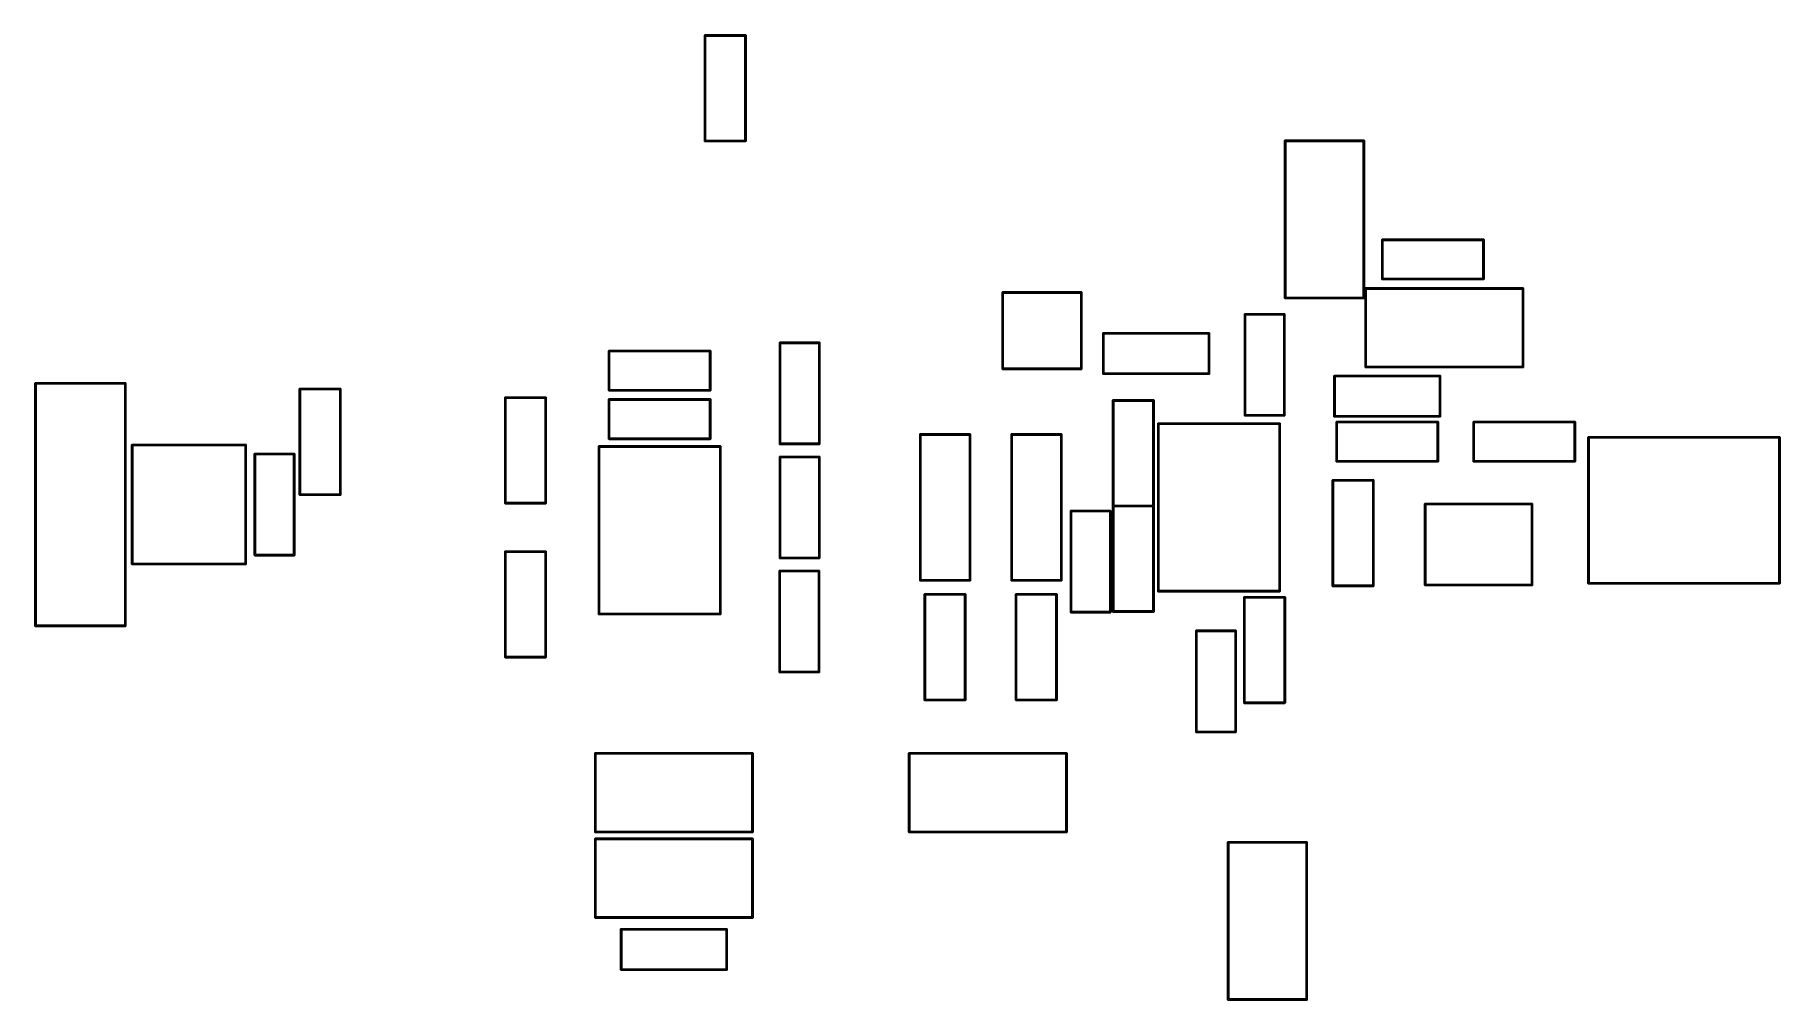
# Model space of a CAD drawing. Extents: x 104.9 to 182.6, y -105.1 to -62.1.
import ezdxf

# ---------------------------------------------------------------- set-up
doc = ezdxf.new("R2010")
doc.units = 0
doc.header["$MEASUREMENT"] = 0
doc.layers.add('BLACK', color=7, linetype='CONTINUOUS')

msp = doc.modelspace()

# ---------------------------------------------------------------- linework, layer by layer
at = {"layer": 'Black'}
for p, q in [((134.711, -62.1617), (134.712, -62.1596)), ((134.711, -62.1638), (134.711, -62.1617)), ((134.711, -62.166), (134.711, -62.1638)), ((134.711, -66.866), (134.711, -62.166)), ((134.712, -62.1596), (134.713, -62.1574)), ((134.713, -62.1574), (134.714, -62.1556)), ((134.714, -62.1535), (134.716, -62.1518)), ((134.714, -62.1556), (134.714, -62.1535)), ((134.716, -62.1518), (134.717, -62.1499)), ((134.717, -62.1499), (134.719, -62.1485)), ((134.719, -62.1485), (134.72, -62.1468)), ((134.72, -62.1468), (134.722, -62.1458)), ((134.722, -62.1458), (134.724, -62.1443)), ((134.724, -62.1443), (134.726, -62.1436)), ((134.726, -62.1436), (134.727, -62.1425)), ((134.727, -62.1425), (134.73, -62.1421)), ((134.73, -62.1421), (134.732, -62.1414)), ((134.732, -62.1414), (134.734, -62.1414)), ((134.734, -62.1414), (134.736, -62.141)), ((134.736, -62.141), (136.536, -62.141)), ((134.761, -62.191), (134.761, -66.841)), ((136.511, -62.191), (134.761, -62.191)), ((136.511, -66.841), (136.511, -62.191)), ((136.536, -62.141), (136.538, -62.1414)), ((136.538, -62.1414), (136.54, -62.1414)), ((136.54, -62.1414), (136.542, -62.1421)), ((136.542, -62.1421), (136.545, -62.1425)), ((136.545, -62.1425), (136.546, -62.1436)), ((136.546, -62.1436), (136.548, -62.1443)), ((136.548, -62.1443), (136.55, -62.1458)), ((136.55, -62.1458), (136.552, -62.1468)), ((136.552, -62.1468), (136.553, -62.1485)), ((136.553, -62.1485), (136.555, -62.1499)), ((136.555, -62.1499), (136.556, -62.1518)), ((136.556, -62.1518), (136.558, -62.1535)), ((136.558, -62.1535), (136.558, -62.1556)), ((136.558, -62.1556), (136.559, -62.1574)), ((136.559, -62.1574), (136.56, -62.1596)), ((136.56, -62.1596), (136.561, -62.1617)), ((136.561, -62.1617), (136.561, -62.1638)), ((136.561, -62.1638), (136.561, -62.166)), ((136.561, -62.166), (136.561, -66.866)), ((134.711, -66.8682), (134.711, -66.866)), ((134.711, -66.8703), (134.711, -66.8682)), ((134.712, -66.8724), (134.711, -66.8703)), ((134.713, -66.8746), (134.712, -66.8724)), ((134.714, -66.8764), (134.713, -66.8746)), ((134.714, -66.8785), (134.714, -66.8764)), ((134.716, -66.8802), (134.714, -66.8785)), ((134.717, -66.8821), (134.716, -66.8802)), ((134.719, -66.8835), (134.717, -66.8821)), ((134.72, -66.8852), (134.719, -66.8835)), ((134.722, -66.8862), (134.72, -66.8852)), ((134.724, -66.8877), (134.722, -66.8862)), ((134.726, -66.8884), (134.724, -66.8877)), ((134.727, -66.8895), (134.726, -66.8884)), ((134.73, -66.8899), (134.727, -66.8895)), ((134.732, -66.8906), (134.73, -66.8899)), ((134.734, -66.8906), (134.732, -66.8906)), ((134.736, -66.891), (134.734, -66.8906)), ((136.536, -66.891), (134.736, -66.891)), ((134.761, -66.841), (136.511, -66.841)), ((136.538, -66.8906), (136.536, -66.891)), ((136.54, -66.8906), (136.538, -66.8906)), ((136.542, -66.8899), (136.54, -66.8906)), ((136.545, -66.8895), (136.542, -66.8899)), ((136.546, -66.8884), (136.545, -66.8895)), ((136.548, -66.8877), (136.546, -66.8884)), ((136.55, -66.8862), (136.548, -66.8877)), ((136.552, -66.8852), (136.55, -66.8862)), ((136.553, -66.8835), (136.552, -66.8852)), ((136.555, -66.8821), (136.553, -66.8835)), ((136.556, -66.8802), (136.555, -66.8821)), ((136.558, -66.8785), (136.556, -66.8802)), ((136.559, -66.8746), (136.558, -66.8764)), ((136.558, -66.8764), (136.558, -66.8785)), ((136.56, -66.8724), (136.559, -66.8746)), ((136.561, -66.8703), (136.56, -66.8724)), ((136.561, -66.866), (136.561, -66.8682)), ((136.561, -66.8682), (136.561, -66.8703)), ((160.531, -66.8537), (160.532, -66.8516)), ((160.531, -66.8558), (160.531, -66.8537)), ((160.531, -66.858), (160.531, -66.8558)), ((160.531, -73.858), (160.531, -66.858)), ((160.532, -66.8516), (160.533, -66.8494)), ((160.533, -66.8494), (160.534, -66.8476)), ((160.534, -66.8455), (160.536, -66.8438)), ((160.534, -66.8476), (160.534, -66.8455)), ((160.536, -66.8438), (160.537, -66.8419)), ((160.537, -66.8419), (160.539, -66.8405)), ((160.539, -66.8405), (160.54, -66.8388)), ((160.54, -66.8388), (160.542, -66.8378)), ((160.542, -66.8378), (160.543, -66.8363)), ((160.543, -66.8363), (160.546, -66.8356)), ((160.546, -66.8356), (160.547, -66.8345)), ((160.547, -66.8345), (160.55, -66.8341)), ((160.55, -66.8341), (160.552, -66.8334)), ((160.552, -66.8334), (160.554, -66.8334)), ((160.554, -66.8334), (160.556, -66.833)), ((160.556, -66.833), (164.056, -66.833)), ((160.581, -66.883), (160.581, -73.833)), ((164.031, -66.883), (160.581, -66.883)), ((164.031, -73.833), (164.031, -66.883)), ((164.056, -66.833), (164.058, -66.8334)), ((164.058, -66.8334), (164.06, -66.8334)), ((164.06, -66.8334), (164.062, -66.8341)), ((164.062, -66.8341), (164.065, -66.8345)), ((164.065, -66.8345), (164.066, -66.8356)), ((164.066, -66.8356), (164.069, -66.8363)), ((164.069, -66.8363), (164.07, -66.8378)), ((164.07, -66.8378), (164.072, -66.8388)), ((164.072, -66.8388), (164.073, -66.8405)), ((164.073, -66.8405), (164.075, -66.8419)), ((164.075, -66.8419), (164.076, -66.8438)), ((164.076, -66.8438), (164.078, -66.8455)), ((164.078, -66.8455), (164.078, -66.8476)), ((164.078, -66.8476), (164.079, -66.8494)), ((164.079, -66.8494), (164.08, -66.8516)), ((164.08, -66.8516), (164.081, -66.8537)), ((164.081, -66.8537), (164.081, -66.8558)), ((164.081, -66.8558), (164.081, -66.858)), ((164.081, -66.858), (164.081, -73.858)), ((164.857, -71.2617), (164.858, -71.2596)), ((164.857, -71.2638), (164.857, -71.2617)), ((164.857, -71.266), (164.857, -71.2638)), ((164.857, -73.016), (164.857, -71.266)), ((164.858, -71.2596), (164.859, -71.2574)), ((164.859, -71.2574), (164.86, -71.2556)), ((164.86, -71.2535), (164.862, -71.2518)), ((164.86, -71.2556), (164.86, -71.2535)), ((164.862, -71.2518), (164.863, -71.2499)), ((164.863, -71.2499), (164.865, -71.2485)), ((164.865, -71.2485), (164.866, -71.2468)), ((164.866, -71.2468), (164.868, -71.2458)), ((164.868, -71.2458), (164.869, -71.2443)), ((164.869, -71.2443), (164.872, -71.2436)), ((164.872, -71.2436), (164.873, -71.2425)), ((164.873, -71.2425), (164.876, -71.2421)), ((164.876, -71.2421), (164.878, -71.2414)), ((164.878, -71.2414), (164.88, -71.2414)), ((164.88, -71.2414), (164.882, -71.241)), ((164.882, -71.241), (169.382, -71.241)), ((164.907, -71.291), (164.907, -72.991)), ((169.357, -71.291), (164.907, -71.291)), ((169.357, -72.991), (169.357, -71.291)), ((169.382, -71.241), (169.384, -71.2414)), ((169.384, -71.2414), (169.386, -71.2414)), ((169.386, -71.2414), (169.388, -71.2421)), ((169.388, -71.2421), (169.391, -71.2425)), ((169.391, -71.2425), (169.392, -71.2436)), ((169.392, -71.2436), (169.394, -71.2443)), ((169.394, -71.2443), (169.396, -71.2458)), ((169.396, -71.2458), (169.398, -71.2468)), ((169.398, -71.2468), (169.399, -71.2485)), ((169.399, -71.2485), (169.401, -71.2499)), ((169.401, -71.2499), (169.402, -71.2518)), ((169.402, -71.2518), (169.404, -71.2535)), ((169.404, -71.2535), (169.404, -71.2556)), ((169.404, -71.2556), (169.405, -71.2574)), ((169.405, -71.2574), (169.406, -71.2596)), ((169.406, -71.2596), (169.407, -71.2617)), ((169.407, -71.2617), (169.407, -71.2638)), ((169.407, -71.2638), (169.407, -71.266)), ((169.407, -71.266), (169.407, -73.016)), ((164.907, -72.991), (169.357, -72.991)), ((147.958, -73.6067), (147.959, -73.6046)), ((147.958, -73.6088), (147.958, -73.6067)), ((147.958, -73.611), (147.958, -73.6088)), ((147.958, -77.011), (147.958, -73.611)), ((147.959, -73.6046), (147.96, -73.6024)), ((147.96, -73.6024), (147.961, -73.6006)), ((147.961, -73.5985), (147.963, -73.5968)), ((147.961, -73.6006), (147.961, -73.5985)), ((147.963, -73.5968), (147.964, -73.5949)), ((147.964, -73.5949), (147.966, -73.5935)), ((147.966, -73.5935), (147.967, -73.5918)), ((147.967, -73.5918), (147.969, -73.5908)), ((147.969, -73.5908), (147.97, -73.5893)), ((147.97, -73.5893), (147.973, -73.5886)), ((147.973, -73.5886), (147.974, -73.5875)), ((147.974, -73.5875), (147.977, -73.5871)), ((147.977, -73.5871), (147.979, -73.5864)), ((147.979, -73.5864), (147.981, -73.5864)), ((147.981, -73.5864), (147.983, -73.586)), ((147.983, -73.586), (151.483, -73.586)), ((148.008, -73.636), (148.008, -76.986)), ((151.458, -73.636), (148.008, -73.636)), ((151.458, -76.986), (151.458, -73.636)), ((151.483, -73.586), (151.485, -73.5864)), ((151.485, -73.5864), (151.487, -73.5864)), ((151.487, -73.5864), (151.489, -73.5871)), ((151.489, -73.5871), (151.492, -73.5875)), ((151.492, -73.5875), (151.493, -73.5886)), ((151.493, -73.5886), (151.495, -73.5893)), ((151.495, -73.5893), (151.497, -73.5908)), ((151.497, -73.5908), (151.499, -73.5918)), ((151.499, -73.5918), (151.5, -73.5935)), ((151.5, -73.5935), (151.502, -73.5949)), ((151.502, -73.5949), (151.503, -73.5968)), ((151.503, -73.5968), (151.505, -73.5985)), ((151.505, -73.5985), (151.505, -73.6006)), ((151.505, -73.6006), (151.506, -73.6024)), ((151.506, -73.6024), (151.507, -73.6046)), ((151.507, -73.6046), (151.508, -73.6067)), ((151.508, -73.6067), (151.508, -73.6088)), ((151.508, -73.6088), (151.508, -73.611)), ((151.508, -73.611), (151.508, -77.011)), ((164.115, -73.4297), (164.116, -73.4276)), ((164.115, -73.4318), (164.115, -73.4297)), ((164.115, -73.434), (164.115, -73.4318)), ((164.115, -76.934), (164.115, -73.434)), ((164.116, -73.4276), (164.117, -73.4254)), ((164.117, -73.4254), (164.118, -73.4236)), ((164.118, -73.4215), (164.12, -73.4198)), ((164.118, -73.4236), (164.118, -73.4215)), ((164.12, -73.4198), (164.121, -73.4179)), ((164.121, -73.4179), (164.123, -73.4165)), ((164.123, -73.4165), (164.124, -73.4148)), ((164.124, -73.4148), (164.126, -73.4138)), ((164.126, -73.4138), (164.127, -73.4123)), ((164.127, -73.4123), (164.13, -73.4116)), ((164.13, -73.4116), (164.131, -73.4105)), ((164.131, -73.4105), (164.134, -73.4101)), ((164.134, -73.4101), (164.136, -73.4094)), ((164.136, -73.4094), (164.138, -73.4094)), ((164.138, -73.4094), (164.14, -73.409)), ((164.14, -73.409), (171.14, -73.409)), ((164.165, -73.459), (164.165, -76.909)), ((171.115, -73.459), (164.165, -73.459)), ((164.857, -73.0182), (164.857, -73.016)), ((164.857, -73.0203), (164.857, -73.0182)), ((164.858, -73.0224), (164.857, -73.0203)), ((164.859, -73.0246), (164.858, -73.0224)), ((164.86, -73.0264), (164.859, -73.0246)), ((164.86, -73.0285), (164.86, -73.0264)), ((164.862, -73.0302), (164.86, -73.0285)), ((164.863, -73.0321), (164.862, -73.0302)), ((164.865, -73.0335), (164.863, -73.0321)), ((164.866, -73.0352), (164.865, -73.0335)), ((164.868, -73.0362), (164.866, -73.0352)), ((164.869, -73.0377), (164.868, -73.0362)), ((164.872, -73.0384), (164.869, -73.0377)), ((164.873, -73.0395), (164.872, -73.0384)), ((164.876, -73.0399), (164.873, -73.0395)), ((164.878, -73.0406), (164.876, -73.0399)), ((164.88, -73.0406), (164.878, -73.0406)), ((164.882, -73.041), (164.88, -73.0406)), ((169.382, -73.041), (164.882, -73.041)), ((169.384, -73.0406), (169.382, -73.041)), ((169.386, -73.0406), (169.384, -73.0406)), ((169.388, -73.0399), (169.386, -73.0406)), ((169.391, -73.0395), (169.388, -73.0399)), ((169.392, -73.0384), (169.391, -73.0395)), ((169.394, -73.0377), (169.392, -73.0384)), ((169.396, -73.0362), (169.394, -73.0377)), ((169.398, -73.0352), (169.396, -73.0362)), ((169.399, -73.0335), (169.398, -73.0352)), ((169.401, -73.0321), (169.399, -73.0335)), ((169.402, -73.0302), (169.401, -73.0321)), ((169.404, -73.0285), (169.402, -73.0302)), ((169.405, -73.0246), (169.404, -73.0264)), ((169.404, -73.0264), (169.404, -73.0285)), ((169.406, -73.0224), (169.405, -73.0246)), ((169.407, -73.0203), (169.406, -73.0224)), ((169.407, -73.016), (169.407, -73.0182)), ((169.407, -73.0182), (169.407, -73.0203)), ((171.115, -76.909), (171.115, -73.459)), ((171.14, -73.409), (171.142, -73.4094)), ((171.142, -73.4094), (171.144, -73.4094)), ((171.144, -73.4094), (171.146, -73.4101)), ((171.146, -73.4101), (171.149, -73.4105)), ((171.149, -73.4105), (171.15, -73.4116)), ((171.15, -73.4116), (171.153, -73.4123)), ((171.153, -73.4123), (171.154, -73.4138)), ((171.154, -73.4138), (171.156, -73.4148)), ((171.156, -73.4148), (171.157, -73.4165)), ((171.157, -73.4165), (171.159, -73.4179)), ((171.159, -73.4179), (171.16, -73.4198)), ((171.16, -73.4198), (171.162, -73.4215)), ((171.162, -73.4215), (171.162, -73.4236)), ((171.162, -73.4236), (171.163, -73.4254)), ((171.163, -73.4254), (171.164, -73.4276)), ((171.164, -73.4276), (171.165, -73.4297)), ((171.165, -73.4297), (171.165, -73.4318)), ((171.165, -73.4318), (171.165, -73.434)), ((171.165, -73.434), (171.165, -76.934)), ((158.752, -74.5675), (158.753, -74.5658)), ((158.753, -74.5658), (158.755, -74.5648)), ((158.755, -74.5648), (158.756, -74.5633)), ((158.756, -74.5633), (158.759, -74.5626)), ((158.759, -74.5626), (158.76, -74.5615)), ((158.76, -74.5615), (158.763, -74.5611)), ((158.763, -74.5611), (158.765, -74.5604)), ((158.765, -74.5604), (158.767, -74.5604)), ((158.767, -74.5604), (158.769, -74.56)), ((158.769, -74.56), (160.519, -74.56)), ((160.519, -74.56), (160.521, -74.5604)), ((160.521, -74.5604), (160.523, -74.5604)), ((160.523, -74.5604), (160.525, -74.5611)), ((160.525, -74.5611), (160.528, -74.5615)), ((160.528, -74.5615), (160.529, -74.5626)), ((160.529, -74.5626), (160.531, -74.5633)), ((160.531, -73.8602), (160.531, -73.858)), ((160.531, -73.8623), (160.531, -73.8602)), ((160.532, -73.8644), (160.531, -73.8623)), ((160.531, -74.5633), (160.533, -74.5648)), ((160.533, -73.8666), (160.532, -73.8644)), ((160.534, -73.8684), (160.533, -73.8666)), ((160.533, -74.5648), (160.535, -74.5658)), ((160.534, -73.8705), (160.534, -73.8684)), ((160.536, -73.8722), (160.534, -73.8705)), ((160.535, -74.5658), (160.536, -74.5675)), ((160.537, -73.8741), (160.536, -73.8722)), ((160.539, -73.8755), (160.537, -73.8741)), ((160.54, -73.8772), (160.539, -73.8755)), ((160.542, -73.8782), (160.54, -73.8772)), ((160.543, -73.8797), (160.542, -73.8782)), ((160.546, -73.8804), (160.543, -73.8797)), ((160.547, -73.8815), (160.546, -73.8804)), ((160.55, -73.8819), (160.547, -73.8815)), ((160.552, -73.8826), (160.55, -73.8819)), ((160.554, -73.8826), (160.552, -73.8826)), ((160.556, -73.883), (160.554, -73.8826)), ((164.056, -73.883), (160.556, -73.883)), ((160.581, -73.833), (164.031, -73.833)), ((164.058, -73.8826), (164.056, -73.883)), ((164.06, -73.8826), (164.058, -73.8826)), ((164.062, -73.8819), (164.06, -73.8826)), ((164.065, -73.8815), (164.062, -73.8819)), ((164.066, -73.8804), (164.065, -73.8815)), ((164.069, -73.8797), (164.066, -73.8804)), ((164.07, -73.8782), (164.069, -73.8797)), ((164.072, -73.8772), (164.07, -73.8782)), ((164.073, -73.8755), (164.072, -73.8772)), ((164.075, -73.8741), (164.073, -73.8755)), ((164.076, -73.8722), (164.075, -73.8741)), ((164.078, -73.8705), (164.076, -73.8722)), ((164.079, -73.8666), (164.078, -73.8684)), ((164.078, -73.8684), (164.078, -73.8705)), ((164.08, -73.8644), (164.079, -73.8666)), ((164.081, -73.8623), (164.08, -73.8644)), ((164.081, -73.858), (164.081, -73.8602)), ((164.081, -73.8602), (164.081, -73.8623)), ((158.744, -74.5807), (158.745, -74.5786)), ((158.744, -74.5828), (158.744, -74.5807)), ((158.744, -74.585), (158.744, -74.5828)), ((158.744, -79.085), (158.744, -74.585)), ((158.745, -74.5786), (158.746, -74.5764)), ((158.746, -74.5764), (158.747, -74.5746)), ((158.747, -74.5725), (158.749, -74.5708)), ((158.747, -74.5746), (158.747, -74.5725)), ((158.749, -74.5708), (158.75, -74.5689)), ((158.75, -74.5689), (158.752, -74.5675)), ((158.794, -74.61), (158.794, -79.06)), ((160.494, -74.61), (158.794, -74.61)), ((160.494, -79.06), (160.494, -74.61)), ((160.536, -74.5675), (160.538, -74.5689)), ((160.538, -74.5689), (160.539, -74.5708)), ((160.539, -74.5708), (160.541, -74.5725)), ((160.541, -74.5725), (160.541, -74.5746)), ((160.541, -74.5746), (160.542, -74.5764)), ((160.542, -74.5764), (160.543, -74.5786)), ((160.543, -74.5786), (160.544, -74.5807)), ((160.544, -74.5807), (160.544, -74.5828)), ((160.544, -74.5828), (160.544, -74.585)), ((160.544, -74.585), (160.544, -79.085)), ((138.043, -75.8507), (138.044, -75.8486)), ((138.043, -75.8528), (138.043, -75.8507)), ((138.043, -75.855), (138.043, -75.8528)), ((138.043, -80.355), (138.043, -75.855)), ((138.044, -75.8486), (138.045, -75.8464)), ((138.045, -75.8464), (138.046, -75.8446)), ((138.046, -75.8425), (138.048, -75.8408)), ((138.046, -75.8446), (138.046, -75.8425)), ((138.048, -75.8408), (138.049, -75.8389)), ((138.049, -75.8389), (138.051, -75.8375)), ((138.051, -75.8375), (138.052, -75.8358)), ((138.052, -75.8358), (138.054, -75.8348)), ((138.054, -75.8348), (138.055, -75.8333)), ((138.055, -75.8333), (138.058, -75.8326)), ((138.058, -75.8326), (138.059, -75.8315)), ((138.059, -75.8315), (138.062, -75.8311)), ((138.062, -75.8311), (138.064, -75.8304)), ((138.064, -75.8304), (138.066, -75.8304)), ((138.066, -75.8304), (138.068, -75.83)), ((138.068, -75.83), (139.818, -75.83)), ((138.093, -75.88), (138.093, -80.33)), ((139.793, -75.88), (138.093, -75.88)), ((139.793, -80.33), (139.793, -75.88)), ((139.818, -75.83), (139.82, -75.8304)), ((139.82, -75.8304), (139.822, -75.8304)), ((139.822, -75.8304), (139.824, -75.8311)), ((139.824, -75.8311), (139.827, -75.8315)), ((139.827, -75.8315), (139.828, -75.8326)), ((139.828, -75.8326), (139.831, -75.8333)), ((139.831, -75.8333), (139.832, -75.8348)), ((139.832, -75.8348), (139.834, -75.8358)), ((139.834, -75.8358), (139.835, -75.8375)), ((139.835, -75.8375), (139.837, -75.8389)), ((139.837, -75.8389), (139.838, -75.8408)), ((139.838, -75.8408), (139.84, -75.8425)), ((139.84, -75.8425), (139.84, -75.8446)), ((139.84, -75.8446), (139.841, -75.8464)), ((139.841, -75.8464), (139.842, -75.8486)), ((139.842, -75.8486), (139.843, -75.8507)), ((139.843, -75.8507), (139.843, -75.8528)), ((139.843, -75.8528), (139.843, -75.855)), ((139.843, -75.855), (139.843, -80.355)), ((152.438, -75.4227), (152.439, -75.4206)), ((152.438, -75.4248), (152.438, -75.4227)), ((152.438, -75.427), (152.438, -75.4248)), ((152.438, -77.227), (152.438, -75.427)), ((152.439, -75.4206), (152.44, -75.4184)), ((152.44, -75.4184), (152.441, -75.4166)), ((152.441, -75.4145), (152.443, -75.4128)), ((152.441, -75.4166), (152.441, -75.4145)), ((152.443, -75.4128), (152.444, -75.4109)), ((152.444, -75.4109), (152.446, -75.4095)), ((152.446, -75.4095), (152.447, -75.4078)), ((152.447, -75.4078), (152.449, -75.4068)), ((152.449, -75.4068), (152.451, -75.4053)), ((152.451, -75.4053), (152.453, -75.4046)), ((152.453, -75.4046), (152.454, -75.4035)), ((152.454, -75.4035), (152.457, -75.4031)), ((152.457, -75.4031), (152.459, -75.4024)), ((152.459, -75.4024), (152.461, -75.4024)), ((152.461, -75.4024), (152.463, -75.402)), ((152.463, -75.402), (157.163, -75.402)), ((152.488, -75.452), (152.488, -77.202)), ((157.138, -75.452), (152.488, -75.452)), ((157.138, -77.202), (157.138, -75.452)), ((157.163, -75.402), (157.165, -75.4024)), ((157.165, -75.4024), (157.167, -75.4024)), ((157.167, -75.4024), (157.169, -75.4031)), ((157.169, -75.4031), (157.172, -75.4035)), ((157.172, -75.4035), (157.173, -75.4046)), ((157.173, -75.4046), (157.175, -75.4053)), ((157.175, -75.4053), (157.177, -75.4068)), ((157.177, -75.4068), (157.179, -75.4078)), ((157.179, -75.4078), (157.18, -75.4095)), ((157.18, -75.4095), (157.182, -75.4109)), ((157.182, -75.4109), (157.183, -75.4128)), ((157.183, -75.4128), (157.185, -75.4145)), ((157.185, -75.4145), (157.185, -75.4166)), ((157.185, -75.4166), (157.186, -75.4184)), ((157.186, -75.4184), (157.187, -75.4206)), ((157.187, -75.4206), (157.188, -75.4227)), ((157.188, -75.4227), (157.188, -75.4248)), ((157.188, -75.4248), (157.188, -75.427)), ((157.188, -75.427), (157.188, -77.227)), ((130.44, -76.2147), (130.441, -76.2126)), ((130.44, -76.2168), (130.44, -76.2147)), ((130.44, -76.219), (130.44, -76.2168)), ((130.44, -77.969), (130.44, -76.219)), ((130.441, -76.2126), (130.442, -76.2104)), ((130.442, -76.2104), (130.443, -76.2086)), ((130.443, -76.2065), (130.445, -76.2048)), ((130.443, -76.2086), (130.443, -76.2065)), ((130.445, -76.2048), (130.446, -76.2029)), ((130.446, -76.2029), (130.448, -76.2015)), ((130.448, -76.2015), (130.449, -76.1998)), ((130.449, -76.1998), (130.451, -76.1988)), ((130.451, -76.1988), (130.452, -76.1973)), ((130.452, -76.1973), (130.455, -76.1966)), ((130.455, -76.1966), (130.456, -76.1955)), ((130.456, -76.1955), (130.459, -76.1951)), ((130.459, -76.1951), (130.461, -76.1944)), ((130.461, -76.1944), (130.463, -76.1944)), ((130.463, -76.1944), (130.465, -76.194)), ((130.465, -76.194), (134.965, -76.194)), ((130.49, -76.244), (130.49, -77.944)), ((134.94, -76.244), (130.49, -76.244)), ((134.94, -77.944), (134.94, -76.244)), ((134.965, -76.194), (134.967, -76.1944)), ((134.967, -76.1944), (134.969, -76.1944)), ((134.969, -76.1944), (134.971, -76.1951)), ((134.971, -76.1951), (134.974, -76.1955)), ((134.974, -76.1955), (134.975, -76.1966)), ((134.975, -76.1966), (134.977, -76.1973)), ((134.977, -76.1973), (134.979, -76.1988)), ((134.979, -76.1988), (134.981, -76.1998)), ((134.981, -76.1998), (134.982, -76.2015)), ((134.982, -76.2015), (134.984, -76.2029)), ((134.984, -76.2029), (134.985, -76.2048)), ((134.985, -76.2048), (134.987, -76.2065)), ((134.987, -76.2065), (134.987, -76.2086)), ((134.987, -76.2086), (134.988, -76.2104)), ((134.988, -76.2104), (134.989, -76.2126)), ((134.989, -76.2126), (134.99, -76.2147)), ((134.99, -76.2147), (134.99, -76.2168)), ((134.99, -76.2168), (134.99, -76.219)), ((134.99, -76.219), (134.99, -77.969)), ((104.909, -77.6537), (104.91, -77.6516)), ((104.909, -77.6558), (104.909, -77.6537)), ((104.909, -77.658), (104.909, -77.6558)), ((104.909, -88.458), (104.909, -77.658)), ((104.91, -77.6516), (104.911, -77.6494)), ((104.911, -77.6494), (104.912, -77.6476)), ((104.912, -77.6455), (104.914, -77.6438)), ((104.912, -77.6476), (104.912, -77.6455)), ((104.914, -77.6438), (104.915, -77.6419)), ((104.915, -77.6419), (104.917, -77.6405)), ((104.917, -77.6405), (104.918, -77.6388)), ((104.918, -77.6388), (104.92, -77.6378)), ((104.92, -77.6378), (104.921, -77.6363)), ((104.921, -77.6363), (104.924, -77.6356)), ((104.924, -77.6356), (104.925, -77.6345)), ((104.925, -77.6345), (104.928, -77.6341)), ((104.928, -77.6341), (104.93, -77.6334)), ((104.93, -77.6334), (104.932, -77.6334)), ((104.932, -77.6334), (104.934, -77.633)), ((104.934, -77.633), (108.934, -77.633)), ((108.934, -77.633), (108.936, -77.6334)), ((108.936, -77.6334), (108.938, -77.6334)), ((108.938, -77.6334), (108.94, -77.6341)), ((108.94, -77.6341), (108.943, -77.6345)), ((108.943, -77.6345), (108.944, -77.6356)), ((108.944, -77.6356), (108.947, -77.6363)), ((108.947, -77.6363), (108.948, -77.6378)), ((108.948, -77.6378), (108.95, -77.6388)), ((108.95, -77.6388), (108.951, -77.6405)), ((108.951, -77.6405), (108.953, -77.6419)), ((108.953, -77.6419), (108.954, -77.6438)), ((108.954, -77.6438), (108.956, -77.6455)), ((108.956, -77.6455), (108.956, -77.6476)), ((108.956, -77.6476), (108.957, -77.6494)), ((108.957, -77.6494), (108.958, -77.6516)), ((108.958, -77.6516), (108.959, -77.6537)), ((108.959, -77.6537), (108.959, -77.6558)), ((108.959, -77.6558), (108.959, -77.658)), ((108.959, -77.658), (108.959, -88.458)), ((147.958, -77.0132), (147.958, -77.011)), ((147.958, -77.0153), (147.958, -77.0132)), ((147.959, -77.0174), (147.958, -77.0153)), ((147.96, -77.0196), (147.959, -77.0174)), ((147.961, -77.0214), (147.96, -77.0196)), ((147.961, -77.0235), (147.961, -77.0214)), ((147.963, -77.0252), (147.961, -77.0235)), ((147.964, -77.0271), (147.963, -77.0252)), ((147.966, -77.0285), (147.964, -77.0271)), ((147.967, -77.0302), (147.966, -77.0285)), ((147.969, -77.0312), (147.967, -77.0302)), ((147.97, -77.0327), (147.969, -77.0312)), ((147.973, -77.0334), (147.97, -77.0327)), ((147.974, -77.0345), (147.973, -77.0334)), ((147.977, -77.0349), (147.974, -77.0345)), ((147.979, -77.0356), (147.977, -77.0349)), ((147.981, -77.0356), (147.979, -77.0356)), ((147.983, -77.036), (147.981, -77.0356)), ((151.483, -77.036), (147.983, -77.036)), ((148.008, -76.986), (151.458, -76.986)), ((151.485, -77.0356), (151.483, -77.036)), ((151.487, -77.0356), (151.485, -77.0356)), ((151.489, -77.0349), (151.487, -77.0356)), ((151.492, -77.0345), (151.489, -77.0349)), ((151.493, -77.0334), (151.492, -77.0345)), ((151.495, -77.0327), (151.493, -77.0334)), ((151.497, -77.0312), (151.495, -77.0327)), ((151.499, -77.0302), (151.497, -77.0312)), ((151.5, -77.0285), (151.499, -77.0302)), ((151.502, -77.0271), (151.5, -77.0285)), ((151.503, -77.0252), (151.502, -77.0271)), ((151.505, -77.0235), (151.503, -77.0252)), ((151.506, -77.0196), (151.505, -77.0214)), ((151.505, -77.0214), (151.505, -77.0235)), ((151.507, -77.0174), (151.506, -77.0196)), ((151.508, -77.0153), (151.507, -77.0174)), ((151.508, -77.011), (151.508, -77.0132)), ((151.508, -77.0132), (151.508, -77.0153)), ((152.438, -77.2292), (152.438, -77.227)), ((152.438, -77.2313), (152.438, -77.2292)), ((152.439, -77.2334), (152.438, -77.2313)), ((152.44, -77.2356), (152.439, -77.2334)), ((152.441, -77.2374), (152.44, -77.2356)), ((152.441, -77.2395), (152.441, -77.2374)), ((152.443, -77.2412), (152.441, -77.2395)), ((152.444, -77.2431), (152.443, -77.2412)), ((152.446, -77.2445), (152.444, -77.2431)), ((152.447, -77.2462), (152.446, -77.2445)), ((152.449, -77.2472), (152.447, -77.2462)), ((152.451, -77.2487), (152.449, -77.2472)), ((152.453, -77.2494), (152.451, -77.2487)), ((152.454, -77.2505), (152.453, -77.2494)), ((152.457, -77.2509), (152.454, -77.2505)), ((152.459, -77.2516), (152.457, -77.2509)), ((152.461, -77.2516), (152.459, -77.2516)), ((152.463, -77.252), (152.461, -77.2516)), ((157.163, -77.252), (152.463, -77.252)), ((152.488, -77.202), (157.138, -77.202)), ((157.165, -77.2516), (157.163, -77.252)), ((157.167, -77.2516), (157.165, -77.2516)), ((157.169, -77.2509), (157.167, -77.2516)), ((157.172, -77.2505), (157.169, -77.2509)), ((157.173, -77.2494), (157.172, -77.2505)), ((157.175, -77.2487), (157.173, -77.2494)), ((157.177, -77.2472), (157.175, -77.2487)), ((157.179, -77.2462), (157.177, -77.2472)), ((157.18, -77.2445), (157.179, -77.2462)), ((157.182, -77.2431), (157.18, -77.2445)), ((157.183, -77.2412), (157.182, -77.2431)), ((157.185, -77.2395), (157.183, -77.2412)), ((157.186, -77.2356), (157.185, -77.2374)), ((157.185, -77.2374), (157.185, -77.2395)), ((157.187, -77.2334), (157.186, -77.2356)), ((157.188, -77.2313), (157.187, -77.2334)), ((157.188, -77.227), (157.188, -77.2292)), ((157.188, -77.2292), (157.188, -77.2313)), ((162.725, -77.3277), (162.726, -77.3256)), ((162.725, -77.3298), (162.725, -77.3277)), ((162.725, -77.332), (162.725, -77.3298)), ((162.725, -79.132), (162.725, -77.332)), ((162.726, -77.3256), (162.727, -77.3234)), ((162.727, -77.3234), (162.728, -77.3216)), ((162.728, -77.3195), (162.73, -77.3178)), ((162.728, -77.3216), (162.728, -77.3195)), ((162.73, -77.3178), (162.731, -77.3159)), ((162.731, -77.3159), (162.733, -77.3145)), ((162.733, -77.3145), (162.734, -77.3128)), ((162.734, -77.3128), (162.736, -77.3118)), ((162.736, -77.3118), (162.737, -77.3103)), ((162.737, -77.3103), (162.74, -77.3096)), ((162.74, -77.3096), (162.741, -77.3085)), ((162.741, -77.3085), (162.744, -77.3081)), ((162.744, -77.3081), (162.746, -77.3074)), ((162.746, -77.3074), (162.748, -77.3074)), ((162.748, -77.3074), (162.75, -77.307)), ((162.75, -77.307), (167.45, -77.307)), ((162.775, -77.357), (162.775, -79.107)), ((167.425, -77.357), (162.775, -77.357)), ((164.115, -76.9362), (164.115, -76.934)), ((164.115, -76.9383), (164.115, -76.9362)), ((164.116, -76.9404), (164.115, -76.9383)), ((164.117, -76.9426), (164.116, -76.9404)), ((164.118, -76.9444), (164.117, -76.9426)), ((164.118, -76.9465), (164.118, -76.9444)), ((164.12, -76.9482), (164.118, -76.9465)), ((164.121, -76.9501), (164.12, -76.9482)), ((164.123, -76.9515), (164.121, -76.9501)), ((164.124, -76.9532), (164.123, -76.9515)), ((164.126, -76.9542), (164.124, -76.9532)), ((164.127, -76.9557), (164.126, -76.9542)), ((164.13, -76.9564), (164.127, -76.9557)), ((164.131, -76.9575), (164.13, -76.9564)), ((164.134, -76.9579), (164.131, -76.9575)), ((164.136, -76.9586), (164.134, -76.9579)), ((164.138, -76.9586), (164.136, -76.9586)), ((164.14, -76.959), (164.138, -76.9586)), ((171.14, -76.959), (164.14, -76.959)), ((164.165, -76.909), (171.115, -76.909)), ((167.425, -79.107), (167.425, -77.357)), ((167.45, -77.307), (167.452, -77.3074)), ((167.452, -77.3074), (167.454, -77.3074)), ((167.454, -77.3074), (167.456, -77.3081)), ((167.456, -77.3081), (167.459, -77.3085)), ((167.459, -77.3085), (167.46, -77.3096)), ((167.46, -77.3096), (167.463, -77.3103)), ((167.463, -77.3103), (167.464, -77.3118)), ((167.464, -77.3118), (167.466, -77.3128)), ((167.466, -77.3128), (167.467, -77.3145)), ((167.467, -77.3145), (167.469, -77.3159)), ((167.469, -77.3159), (167.47, -77.3178)), ((167.47, -77.3178), (167.472, -77.3195)), ((167.472, -77.3195), (167.472, -77.3216)), ((167.472, -77.3216), (167.473, -77.3234)), ((167.473, -77.3234), (167.474, -77.3256)), ((167.474, -77.3256), (167.475, -77.3277)), ((167.475, -77.3277), (167.475, -77.3298)), ((167.475, -77.3298), (167.475, -77.332)), ((167.475, -77.332), (167.475, -79.132)), ((171.142, -76.9586), (171.14, -76.959)), ((171.144, -76.9586), (171.142, -76.9586)), ((171.146, -76.9579), (171.144, -76.9586)), ((171.149, -76.9575), (171.146, -76.9579)), ((171.15, -76.9564), (171.149, -76.9575)), ((171.153, -76.9557), (171.15, -76.9564)), ((171.154, -76.9542), (171.153, -76.9557)), ((171.156, -76.9532), (171.154, -76.9542)), ((171.157, -76.9515), (171.156, -76.9532)), ((171.159, -76.9501), (171.157, -76.9515)), ((171.16, -76.9482), (171.159, -76.9501)), ((171.162, -76.9465), (171.16, -76.9482)), ((171.163, -76.9426), (171.162, -76.9444)), ((171.162, -76.9444), (171.162, -76.9465)), ((171.164, -76.9404), (171.163, -76.9426)), ((171.165, -76.9383), (171.164, -76.9404)), ((171.165, -76.934), (171.165, -76.9362)), ((171.165, -76.9362), (171.165, -76.9383)), ((104.959, -77.683), (104.959, -88.433)), ((108.909, -77.683), (104.959, -77.683)), ((108.909, -88.433), (108.909, -77.683)), ((116.677, -77.9097), (116.678, -77.9076)), ((116.677, -77.9118), (116.677, -77.9097)), ((116.677, -77.914), (116.677, -77.9118)), ((116.677, -82.614), (116.677, -77.914)), ((116.678, -77.9076), (116.679, -77.9054)), ((116.679, -77.9054), (116.68, -77.9036)), ((116.68, -77.9015), (116.682, -77.8998)), ((116.68, -77.9036), (116.68, -77.9015)), ((116.682, -77.8998), (116.683, -77.8979)), ((116.683, -77.8979), (116.685, -77.8965)), ((116.685, -77.8965), (116.686, -77.8948)), ((116.686, -77.8948), (116.688, -77.8938)), ((116.688, -77.8938), (116.689, -77.8923)), ((116.689, -77.8923), (116.692, -77.8916)), ((116.692, -77.8916), (116.693, -77.8905)), ((116.693, -77.8905), (116.696, -77.8901)), ((116.696, -77.8901), (116.698, -77.8894)), ((116.698, -77.8894), (116.7, -77.8894)), ((116.7, -77.8894), (116.702, -77.889)), ((116.702, -77.889), (118.502, -77.889)), ((116.727, -77.939), (116.727, -82.589)), ((118.477, -77.939), (116.727, -77.939)), ((118.477, -82.589), (118.477, -77.939)), ((118.502, -77.889), (118.504, -77.8894)), ((118.504, -77.8894), (118.506, -77.8894)), ((118.506, -77.8894), (118.508, -77.8901)), ((118.508, -77.8901), (118.511, -77.8905)), ((118.511, -77.8905), (118.512, -77.8916)), ((118.512, -77.8916), (118.514, -77.8923)), ((118.514, -77.8923), (118.516, -77.8938)), ((118.516, -77.8938), (118.518, -77.8948)), ((118.518, -77.8948), (118.519, -77.8965)), ((118.519, -77.8965), (118.521, -77.8979)), ((118.521, -77.8979), (118.522, -77.8998)), ((118.522, -77.8998), (118.524, -77.9015)), ((118.524, -77.9015), (118.524, -77.9036)), ((118.524, -77.9036), (118.525, -77.9054)), ((118.525, -77.9054), (118.526, -77.9076)), ((118.526, -77.9076), (118.527, -77.9097)), ((118.527, -77.9097), (118.527, -77.9118)), ((118.527, -77.9118), (118.527, -77.914)), ((118.527, -77.914), (118.527, -82.614)), ((125.821, -78.2907), (125.822, -78.2886)), ((125.821, -78.2928), (125.821, -78.2907)), ((125.821, -78.295), (125.821, -78.2928)), ((125.821, -82.995), (125.821, -78.295)), ((125.822, -78.2886), (125.823, -78.2864)), ((125.823, -78.2864), (125.824, -78.2846)), ((125.824, -78.2825), (125.826, -78.2808)), ((125.824, -78.2846), (125.824, -78.2825)), ((125.826, -78.2808), (125.827, -78.2789)), ((125.827, -78.2789), (125.829, -78.2775)), ((125.829, -78.2775), (125.83, -78.2758)), ((125.83, -78.2758), (125.832, -78.2748)), ((125.832, -78.2748), (125.834, -78.2733)), ((125.834, -78.2733), (125.836, -78.2726)), ((125.836, -78.2726), (125.837, -78.2715)), ((125.837, -78.2715), (125.84, -78.2711)), ((125.84, -78.2711), (125.842, -78.2704)), ((125.842, -78.2704), (125.844, -78.2704)), ((125.844, -78.2704), (125.846, -78.27)), ((125.846, -78.27), (127.646, -78.27)), ((125.871, -78.32), (125.871, -82.97)), ((127.621, -78.32), (125.871, -78.32)), ((127.621, -82.97), (127.621, -78.32)), ((127.646, -78.27), (127.648, -78.2704)), ((127.648, -78.2704), (127.65, -78.2704)), ((127.65, -78.2704), (127.652, -78.2711)), ((127.652, -78.2711), (127.655, -78.2715)), ((127.655, -78.2715), (127.656, -78.2726)), ((127.656, -78.2726), (127.658, -78.2733)), ((127.658, -78.2733), (127.66, -78.2748)), ((127.66, -78.2748), (127.662, -78.2758)), ((127.662, -78.2758), (127.663, -78.2775)), ((127.663, -78.2775), (127.665, -78.2789)), ((127.665, -78.2789), (127.666, -78.2808)), ((127.666, -78.2808), (127.668, -78.2825)), ((127.668, -78.2825), (127.668, -78.2846)), ((127.668, -78.2846), (127.669, -78.2864)), ((127.669, -78.2864), (127.67, -78.2886)), ((127.67, -78.2886), (127.671, -78.2907)), ((127.671, -78.2907), (127.671, -78.2928)), ((127.671, -78.2928), (127.671, -78.295)), ((127.671, -78.295), (127.671, -82.995)), ((130.44, -77.9712), (130.44, -77.969)), ((130.44, -77.9733), (130.44, -77.9712)), ((130.441, -77.9754), (130.44, -77.9733)), ((130.44, -78.3737), (130.441, -78.3716)), ((130.44, -78.3758), (130.44, -78.3737)), ((130.44, -78.378), (130.44, -78.3758)), ((130.44, -80.128), (130.44, -78.378)), ((130.442, -77.9776), (130.441, -77.9754)), ((130.441, -78.3716), (130.442, -78.3694)), ((130.443, -77.9794), (130.442, -77.9776)), ((130.442, -78.3694), (130.443, -78.3676)), ((130.443, -77.9815), (130.443, -77.9794)), ((130.445, -77.9832), (130.443, -77.9815)), ((130.443, -78.3655), (130.445, -78.3638)), ((130.443, -78.3676), (130.443, -78.3655)), ((130.446, -77.9851), (130.445, -77.9832)), ((130.445, -78.3638), (130.446, -78.3619)), ((130.448, -77.9865), (130.446, -77.9851)), ((130.446, -78.3619), (130.448, -78.3605)), ((130.449, -77.9882), (130.448, -77.9865)), ((130.448, -78.3605), (130.449, -78.3588)), ((130.451, -77.9892), (130.449, -77.9882)), ((130.449, -78.3588), (130.451, -78.3578)), ((130.452, -77.9907), (130.451, -77.9892)), ((130.451, -78.3578), (130.452, -78.3563)), ((130.455, -77.9914), (130.452, -77.9907)), ((130.452, -78.3563), (130.455, -78.3556)), ((130.456, -77.9925), (130.455, -77.9914)), ((130.455, -78.3556), (130.456, -78.3545)), ((130.459, -77.9929), (130.456, -77.9925)), ((130.456, -78.3545), (130.459, -78.3541)), ((130.461, -77.9936), (130.459, -77.9929)), ((130.459, -78.3541), (130.461, -78.3534)), ((130.463, -77.9936), (130.461, -77.9936)), ((130.461, -78.3534), (130.463, -78.3534)), ((130.465, -77.994), (130.463, -77.9936)), ((130.463, -78.3534), (130.465, -78.353)), ((134.965, -77.994), (130.465, -77.994)), ((130.465, -78.353), (134.965, -78.353)), ((130.49, -77.944), (134.94, -77.944)), ((130.49, -78.403), (130.49, -80.103)), ((134.94, -78.403), (130.49, -78.403)), ((134.94, -80.103), (134.94, -78.403)), ((134.967, -77.9936), (134.965, -77.994)), ((134.965, -78.353), (134.967, -78.3534)), ((134.969, -77.9936), (134.967, -77.9936)), ((134.967, -78.3534), (134.969, -78.3534)), ((134.971, -77.9929), (134.969, -77.9936)), ((134.969, -78.3534), (134.971, -78.3541)), ((134.974, -77.9925), (134.971, -77.9929)), ((134.971, -78.3541), (134.974, -78.3545)), ((134.975, -77.9914), (134.974, -77.9925)), ((134.974, -78.3545), (134.975, -78.3556)), ((134.977, -77.9907), (134.975, -77.9914)), ((134.975, -78.3556), (134.977, -78.3563)), ((134.979, -77.9892), (134.977, -77.9907)), ((134.977, -78.3563), (134.979, -78.3578)), ((134.981, -77.9882), (134.979, -77.9892)), ((134.979, -78.3578), (134.981, -78.3588)), ((134.982, -77.9865), (134.981, -77.9882)), ((134.981, -78.3588), (134.982, -78.3605)), ((134.984, -77.9851), (134.982, -77.9865)), ((134.982, -78.3605), (134.984, -78.3619)), ((134.985, -77.9832), (134.984, -77.9851)), ((134.984, -78.3619), (134.985, -78.3638)), ((134.987, -77.9815), (134.985, -77.9832)), ((134.985, -78.3638), (134.987, -78.3655)), ((134.988, -77.9776), (134.987, -77.9794)), ((134.987, -77.9794), (134.987, -77.9815)), ((134.987, -78.3655), (134.987, -78.3676)), ((134.987, -78.3676), (134.988, -78.3694)), ((134.989, -77.9754), (134.988, -77.9776)), ((134.988, -78.3694), (134.989, -78.3716)), ((134.99, -77.9733), (134.989, -77.9754)), ((134.989, -78.3716), (134.99, -78.3737)), ((134.99, -77.969), (134.99, -77.9712)), ((134.99, -77.9712), (134.99, -77.9733)), ((134.99, -78.3737), (134.99, -78.3758)), ((134.99, -78.3758), (134.99, -78.378)), ((134.99, -78.378), (134.99, -80.128)), ((152.872, -78.4177), (152.873, -78.4156)), ((152.872, -78.4198), (152.872, -78.4177)), ((152.872, -78.422), (152.872, -78.4198)), ((152.872, -83.121), (152.872, -78.422)), ((152.873, -78.4156), (152.874, -78.4134)), ((152.874, -78.4134), (152.875, -78.4116)), ((152.875, -78.4095), (152.877, -78.4078)), ((152.875, -78.4116), (152.875, -78.4095)), ((152.877, -78.4078), (152.878, -78.4059)), ((152.878, -78.4059), (152.88, -78.4045)), ((152.88, -78.4045), (152.881, -78.4028)), ((152.881, -78.4028), (152.883, -78.4018)), ((152.883, -78.4018), (152.885, -78.4003)), ((152.885, -78.4003), (152.887, -78.3996)), ((152.887, -78.3996), (152.888, -78.3985)), ((152.888, -78.3985), (152.891, -78.3981)), ((152.891, -78.3981), (152.893, -78.3974)), ((152.893, -78.3974), (152.895, -78.3974)), ((152.895, -78.3974), (152.897, -78.397)), ((152.897, -78.397), (154.697, -78.397)), ((152.922, -78.447), (152.922, -83.096)), ((154.672, -78.447), (152.922, -78.447)), ((154.672, -83.096), (154.672, -78.447)), ((154.697, -78.397), (154.699, -78.3974)), ((154.699, -78.3974), (154.701, -78.3974)), ((154.701, -78.3974), (154.703, -78.3981)), ((154.703, -78.3981), (154.706, -78.3985)), ((154.706, -78.3985), (154.707, -78.3996)), ((154.707, -78.3996), (154.709, -78.4003)), ((154.709, -78.4003), (154.711, -78.4018)), ((154.711, -78.4018), (154.713, -78.4028)), ((154.713, -78.4028), (154.714, -78.4045)), ((154.714, -78.4045), (154.716, -78.4059)), ((154.716, -78.4059), (154.717, -78.4078)), ((154.717, -78.4078), (154.719, -78.4095)), ((154.719, -78.4095), (154.719, -78.4116)), ((154.719, -78.4116), (154.72, -78.4134)), ((154.72, -78.4134), (154.721, -78.4156)), ((154.721, -78.4156), (154.722, -78.4177)), ((154.722, -78.4177), (154.722, -78.4198)), ((154.722, -78.4198), (154.722, -78.422)), ((154.722, -78.422), (154.722, -83.121)), ((158.744, -79.0872), (158.744, -79.085)), ((158.744, -79.0893), (158.744, -79.0872)), ((158.745, -79.0914), (158.744, -79.0893)), ((158.746, -79.0936), (158.745, -79.0914)), ((158.747, -79.0954), (158.746, -79.0936)), ((158.747, -79.0975), (158.747, -79.0954)), ((158.749, -79.0992), (158.747, -79.0975)), ((158.75, -79.1011), (158.749, -79.0992)), ((158.752, -79.1025), (158.75, -79.1011)), ((158.753, -79.1042), (158.752, -79.1025)), ((158.755, -79.1052), (158.753, -79.1042)), ((158.756, -79.1067), (158.755, -79.1052)), ((158.759, -79.1074), (158.756, -79.1067)), ((158.76, -79.1085), (158.759, -79.1074)), ((158.763, -79.1089), (158.76, -79.1085)), ((158.765, -79.1096), (158.763, -79.1089)), ((158.767, -79.1096), (158.765, -79.1096)), ((158.769, -79.11), (158.767, -79.1096)), ((160.519, -79.11), (158.769, -79.11)), ((158.794, -79.06), (160.494, -79.06)), ((160.521, -79.1096), (160.519, -79.11)), ((160.523, -79.1096), (160.521, -79.1096)), ((160.525, -79.1089), (160.523, -79.1096)), ((160.528, -79.1085), (160.525, -79.1089)), ((160.529, -79.1074), (160.528, -79.1085)), ((160.531, -79.1067), (160.529, -79.1074)), ((160.533, -79.1052), (160.531, -79.1067)), ((160.535, -79.1042), (160.533, -79.1052)), ((160.536, -79.1025), (160.535, -79.1042)), ((160.538, -79.1011), (160.536, -79.1025)), ((160.539, -79.0992), (160.538, -79.1011)), ((160.541, -79.0975), (160.539, -79.0992)), ((160.542, -79.0936), (160.541, -79.0954)), ((160.541, -79.0954), (160.541, -79.0975)), ((160.543, -79.0914), (160.542, -79.0936)), ((160.544, -79.0893), (160.543, -79.0914)), ((160.544, -79.085), (160.544, -79.0872)), ((160.544, -79.0872), (160.544, -79.0893)), ((162.725, -79.1342), (162.725, -79.132)), ((162.725, -79.1363), (162.725, -79.1342)), ((162.726, -79.1384), (162.725, -79.1363)), ((162.727, -79.1406), (162.726, -79.1384)), ((162.728, -79.1424), (162.727, -79.1406)), ((162.728, -79.1445), (162.728, -79.1424)), ((162.73, -79.1462), (162.728, -79.1445)), ((162.731, -79.1481), (162.73, -79.1462)), ((162.733, -79.1495), (162.731, -79.1481)), ((162.734, -79.1512), (162.733, -79.1495)), ((162.736, -79.1522), (162.734, -79.1512)), ((162.737, -79.1537), (162.736, -79.1522)), ((162.74, -79.1544), (162.737, -79.1537)), ((162.741, -79.1555), (162.74, -79.1544)), ((162.744, -79.1559), (162.741, -79.1555)), ((162.746, -79.1566), (162.744, -79.1559)), ((162.748, -79.1566), (162.746, -79.1566)), ((162.75, -79.157), (162.748, -79.1566)), ((167.45, -79.157), (162.75, -79.157)), ((162.775, -79.107), (167.425, -79.107)), ((167.452, -79.1566), (167.45, -79.157)), ((167.454, -79.1566), (167.452, -79.1566)), ((167.456, -79.1559), (167.454, -79.1566)), ((167.459, -79.1555), (167.456, -79.1559)), ((167.46, -79.1544), (167.459, -79.1555)), ((167.463, -79.1537), (167.46, -79.1544)), ((167.464, -79.1522), (167.463, -79.1537)), ((167.466, -79.1512), (167.464, -79.1522)), ((167.467, -79.1495), (167.466, -79.1512)), ((167.469, -79.1481), (167.467, -79.1495)), ((167.47, -79.1462), (167.469, -79.1481)), ((167.472, -79.1445), (167.47, -79.1462)), ((167.473, -79.1406), (167.472, -79.1424)), ((167.472, -79.1424), (167.472, -79.1445)), ((167.474, -79.1384), (167.473, -79.1406)), ((167.475, -79.1363), (167.474, -79.1384)), ((167.475, -79.132), (167.475, -79.1342)), ((167.475, -79.1342), (167.475, -79.1363)), ((144.29, -79.9307), (144.291, -79.9286)), ((144.29, -79.9328), (144.29, -79.9307)), ((144.29, -79.935), (144.29, -79.9328)), ((144.29, -86.435), (144.29, -79.935)), ((144.291, -79.9286), (144.292, -79.9264)), ((144.292, -79.9264), (144.293, -79.9246)), ((144.293, -79.9225), (144.295, -79.9208)), ((144.293, -79.9246), (144.293, -79.9225)), ((144.295, -79.9208), (144.296, -79.9189)), ((144.296, -79.9189), (144.298, -79.9175)), ((144.298, -79.9175), (144.299, -79.9158)), ((144.299, -79.9158), (144.301, -79.9148)), ((144.301, -79.9148), (144.302, -79.9133)), ((144.302, -79.9133), (144.305, -79.9126)), ((144.305, -79.9126), (144.306, -79.9115)), ((144.306, -79.9115), (144.309, -79.9111)), ((144.309, -79.9111), (144.311, -79.9104)), ((144.311, -79.9104), (144.313, -79.9104)), ((144.313, -79.9104), (144.315, -79.91)), ((144.315, -79.91), (146.525, -79.91)), ((144.34, -79.96), (144.34, -86.41)), ((146.5, -79.96), (144.34, -79.96)), ((146.5, -86.41), (146.5, -79.96)), ((146.525, -79.91), (146.527, -79.9104)), ((146.527, -79.9104), (146.529, -79.9104)), ((146.529, -79.9104), (146.531, -79.9111)), ((146.531, -79.9111), (146.534, -79.9115)), ((146.534, -79.9115), (146.535, -79.9126)), ((146.535, -79.9126), (146.537, -79.9133)), ((146.537, -79.9133), (146.539, -79.9148)), ((146.539, -79.9148), (146.541, -79.9158)), ((146.541, -79.9158), (146.542, -79.9175)), ((146.542, -79.9175), (146.544, -79.9189)), ((146.544, -79.9189), (146.545, -79.9208)), ((146.545, -79.9208), (146.547, -79.9225)), ((146.547, -79.9225), (146.547, -79.9246)), ((146.547, -79.9246), (146.548, -79.9264)), ((146.548, -79.9264), (146.549, -79.9286)), ((146.549, -79.9286), (146.55, -79.9307)), ((146.55, -79.9307), (146.55, -79.9328)), ((146.55, -79.9328), (146.55, -79.935)), ((146.55, -79.935), (146.55, -86.435)), ((148.354, -79.9307), (148.355, -79.9286)), ((148.354, -79.9328), (148.354, -79.9307)), ((148.354, -79.935), (148.354, -79.9328)), ((148.354, -86.435), (148.354, -79.935)), ((148.355, -79.9286), (148.356, -79.9264)), ((148.356, -79.9264), (148.357, -79.9246)), ((148.357, -79.9225), (148.359, -79.9208)), ((148.357, -79.9246), (148.357, -79.9225)), ((148.359, -79.9208), (148.36, -79.9189)), ((148.36, -79.9189), (148.362, -79.9175)), ((148.362, -79.9175), (148.363, -79.9158)), ((148.363, -79.9158), (148.365, -79.9148)), ((148.365, -79.9148), (148.367, -79.9133)), ((148.367, -79.9133), (148.369, -79.9126)), ((148.369, -79.9126), (148.37, -79.9115)), ((148.37, -79.9115), (148.373, -79.9111)), ((148.373, -79.9111), (148.375, -79.9104)), ((148.375, -79.9104), (148.377, -79.9104)), ((148.377, -79.9104), (148.379, -79.91)), ((148.379, -79.91), (150.589, -79.91)), ((148.404, -79.96), (148.404, -86.41)), ((150.564, -79.96), (148.404, -79.96)), ((150.564, -86.41), (150.564, -79.96)), ((150.589, -79.91), (150.591, -79.9104)), ((150.591, -79.9104), (150.593, -79.9104)), ((150.593, -79.9104), (150.595, -79.9111)), ((150.595, -79.9111), (150.598, -79.9115)), ((150.598, -79.9115), (150.599, -79.9126)), ((150.599, -79.9126), (150.601, -79.9133)), ((150.601, -79.9133), (150.603, -79.9148)), ((150.603, -79.9148), (150.605, -79.9158)), ((150.605, -79.9158), (150.606, -79.9175)), ((150.606, -79.9175), (150.608, -79.9189)), ((150.608, -79.9189), (150.609, -79.9208)), ((150.609, -79.9208), (150.611, -79.9225)), ((150.611, -79.9225), (150.611, -79.9246)), ((150.611, -79.9246), (150.612, -79.9264)), ((150.612, -79.9264), (150.613, -79.9286)), ((150.613, -79.9286), (150.614, -79.9307)), ((150.614, -79.9307), (150.614, -79.9328)), ((150.614, -79.9328), (150.614, -79.935)), ((150.614, -79.935), (150.614, -86.435)), ((154.882, -79.4507), (154.883, -79.4486)), ((154.882, -79.4528), (154.882, -79.4507)), ((154.882, -79.455), (154.882, -79.4528)), ((154.882, -86.915), (154.882, -79.455)), ((154.883, -79.4486), (154.884, -79.4464)), ((154.884, -79.4464), (154.885, -79.4446)), ((154.885, -79.4425), (154.887, -79.4408)), ((154.885, -79.4446), (154.885, -79.4425)), ((154.887, -79.4408), (154.888, -79.4389)), ((154.888, -79.4389), (154.89, -79.4375)), ((154.89, -79.4375), (154.891, -79.4358)), ((154.891, -79.4358), (154.893, -79.4348)), ((154.893, -79.4348), (154.894, -79.4333)), ((154.894, -79.4333), (154.897, -79.4326)), ((154.897, -79.4326), (154.898, -79.4315)), ((154.898, -79.4315), (154.901, -79.4311)), ((154.901, -79.4311), (154.903, -79.4304)), ((154.903, -79.4304), (154.905, -79.4304)), ((154.905, -79.4304), (154.907, -79.43)), ((154.907, -79.43), (160.307, -79.43)), ((154.932, -79.48), (154.932, -86.89)), ((160.282, -79.48), (154.932, -79.48)), ((160.282, -86.89), (160.282, -79.48)), ((160.307, -79.43), (160.309, -79.4304)), ((160.309, -79.4304), (160.311, -79.4304)), ((160.311, -79.4304), (160.313, -79.4311)), ((160.313, -79.4311), (160.316, -79.4315)), ((160.316, -79.4315), (160.317, -79.4326)), ((160.317, -79.4326), (160.32, -79.4333)), ((160.32, -79.4333), (160.321, -79.4348)), ((160.321, -79.4348), (160.323, -79.4358)), ((160.323, -79.4358), (160.324, -79.4375)), ((160.324, -79.4375), (160.326, -79.4389)), ((160.326, -79.4389), (160.327, -79.4408)), ((160.327, -79.4408), (160.329, -79.4425)), ((160.329, -79.4425), (160.329, -79.4446)), ((160.329, -79.4446), (160.33, -79.4464)), ((160.33, -79.4464), (160.331, -79.4486)), ((160.331, -79.4486), (160.332, -79.4507)), ((160.332, -79.4507), (160.332, -79.4528)), ((160.332, -79.4528), (160.332, -79.455)), ((160.332, -79.455), (160.332, -86.915)), ((162.825, -79.3797), (162.826, -79.3776)), ((162.825, -79.3818), (162.825, -79.3797)), ((162.825, -79.384), (162.825, -79.3818)), ((162.825, -81.134), (162.825, -79.384)), ((162.826, -79.3776), (162.827, -79.3754)), ((162.827, -79.3754), (162.828, -79.3736)), ((162.828, -79.3715), (162.83, -79.3698)), ((162.828, -79.3736), (162.828, -79.3715)), ((162.83, -79.3698), (162.831, -79.3679)), ((162.831, -79.3679), (162.833, -79.3665)), ((162.833, -79.3665), (162.834, -79.3648)), ((162.834, -79.3648), (162.836, -79.3638)), ((162.836, -79.3638), (162.838, -79.3623)), ((162.838, -79.3623), (162.84, -79.3616)), ((162.84, -79.3616), (162.841, -79.3605)), ((162.841, -79.3605), (162.844, -79.3601)), ((162.844, -79.3601), (162.846, -79.3594)), ((162.846, -79.3594), (162.848, -79.3594)), ((162.848, -79.3594), (162.85, -79.359)), ((162.85, -79.359), (167.35, -79.359)), ((162.875, -79.409), (162.875, -81.109)), ((167.325, -79.409), (162.875, -79.409)), ((167.325, -81.109), (167.325, -79.409)), ((167.35, -79.359), (167.352, -79.3594)), ((167.352, -79.3594), (167.354, -79.3594)), ((167.354, -79.3594), (167.356, -79.3601)), ((167.356, -79.3601), (167.359, -79.3605)), ((167.359, -79.3605), (167.36, -79.3616)), ((167.36, -79.3616), (167.362, -79.3623)), ((167.362, -79.3623), (167.364, -79.3638)), ((167.364, -79.3638), (167.366, -79.3648)), ((167.366, -79.3648), (167.367, -79.3665)), ((167.367, -79.3665), (167.369, -79.3679)), ((167.369, -79.3679), (167.37, -79.3698)), ((167.37, -79.3698), (167.372, -79.3715)), ((167.372, -79.3715), (167.372, -79.3736)), ((167.372, -79.3736), (167.373, -79.3754)), ((167.373, -79.3754), (167.374, -79.3776)), ((167.374, -79.3776), (167.375, -79.3797)), ((167.375, -79.3797), (167.375, -79.3818)), ((167.375, -79.3818), (167.375, -79.384)), ((167.375, -79.384), (167.375, -81.134)), ((168.921, -79.3797), (168.922, -79.3776)), ((168.921, -79.3818), (168.921, -79.3797)), ((168.921, -79.384), (168.921, -79.3818)), ((168.921, -81.134), (168.921, -79.384)), ((168.922, -79.3776), (168.923, -79.3754)), ((168.923, -79.3754), (168.924, -79.3736)), ((168.924, -79.3715), (168.926, -79.3698)), ((168.924, -79.3736), (168.924, -79.3715)), ((168.926, -79.3698), (168.927, -79.3679)), ((168.927, -79.3679), (168.929, -79.3665)), ((168.929, -79.3665), (168.93, -79.3648)), ((168.93, -79.3648), (168.932, -79.3638)), ((168.932, -79.3638), (168.933, -79.3623)), ((168.933, -79.3623), (168.936, -79.3616)), ((168.936, -79.3616), (168.937, -79.3605)), ((168.937, -79.3605), (168.94, -79.3601)), ((168.94, -79.3601), (168.942, -79.3594)), ((168.942, -79.3594), (168.944, -79.3594)), ((168.944, -79.3594), (168.946, -79.359)), ((168.946, -79.359), (173.446, -79.359)), ((168.971, -79.409), (168.971, -81.109)), ((173.421, -79.409), (168.971, -79.409)), ((173.421, -81.109), (173.421, -79.409)), ((173.446, -79.359), (173.448, -79.3594)), ((173.448, -79.3594), (173.45, -79.3594)), ((173.45, -79.3594), (173.452, -79.3601)), ((173.452, -79.3601), (173.455, -79.3605)), ((173.455, -79.3605), (173.456, -79.3616)), ((173.456, -79.3616), (173.458, -79.3623)), ((173.458, -79.3623), (173.46, -79.3638)), ((173.46, -79.3638), (173.462, -79.3648)), ((173.462, -79.3648), (173.463, -79.3665)), ((173.463, -79.3665), (173.465, -79.3679)), ((173.465, -79.3679), (173.466, -79.3698)), ((173.466, -79.3698), (173.468, -79.3715)), ((173.468, -79.3715), (173.468, -79.3736)), ((173.468, -79.3736), (173.469, -79.3754)), ((173.469, -79.3754), (173.47, -79.3776)), ((173.47, -79.3776), (173.471, -79.3797)), ((173.471, -79.3797), (173.471, -79.3818)), ((173.471, -79.3818), (173.471, -79.384)), ((173.471, -79.384), (173.471, -81.134)), ((109.215, -80.4037), (109.216, -80.4016)), ((109.215, -80.4058), (109.215, -80.4037)), ((109.215, -80.408), (109.215, -80.4058)), ((109.215, -85.708), (109.215, -80.408)), ((109.216, -80.4016), (109.217, -80.3994)), ((109.217, -80.3994), (109.218, -80.3976)), ((109.218, -80.3955), (109.22, -80.3938)), ((109.218, -80.3976), (109.218, -80.3955)), ((109.22, -80.3938), (109.221, -80.3919)), ((109.221, -80.3919), (109.223, -80.3905)), ((109.223, -80.3905), (109.224, -80.3888)), ((109.224, -80.3888), (109.226, -80.3878)), ((109.226, -80.3878), (109.227, -80.3863)), ((109.227, -80.3863), (109.23, -80.3856)), ((109.23, -80.3856), (109.231, -80.3845)), ((109.231, -80.3845), (109.234, -80.3841)), ((109.234, -80.3841), (109.236, -80.3834)), ((109.236, -80.3834), (109.238, -80.3834)), ((109.238, -80.3834), (109.24, -80.383)), ((109.24, -80.383), (114.29, -80.383)), ((109.265, -80.433), (109.265, -85.683)), ((114.265, -80.433), (109.265, -80.433)), ((114.265, -85.683), (114.265, -80.433)), ((114.29, -80.383), (114.292, -80.3834)), ((114.292, -80.3834), (114.294, -80.3834)), ((114.294, -80.3834), (114.296, -80.3841)), ((114.296, -80.3841), (114.299, -80.3845)), ((114.299, -80.3845), (114.3, -80.3856)), ((114.3, -80.3856), (114.302, -80.3863)), ((114.302, -80.3863), (114.304, -80.3878)), ((114.304, -80.3878), (114.306, -80.3888)), ((114.306, -80.3888), (114.307, -80.3905)), ((114.307, -80.3905), (114.309, -80.3919)), ((114.309, -80.3919), (114.31, -80.3938)), ((114.31, -80.3938), (114.312, -80.3955)), ((114.312, -80.3955), (114.312, -80.3976)), ((114.312, -80.3976), (114.313, -80.3994)), ((114.313, -80.3994), (114.314, -80.4016)), ((114.314, -80.4016), (114.315, -80.4037)), ((114.315, -80.4037), (114.315, -80.4058)), ((114.315, -80.4058), (114.315, -80.408)), ((114.315, -80.408), (114.315, -85.708)), ((129.99, -80.4667), (129.991, -80.4646)), ((129.99, -80.4688), (129.99, -80.4667)), ((129.99, -80.471), (129.99, -80.4688)), ((129.99, -87.931), (129.99, -80.471)), ((129.991, -80.4646), (129.992, -80.4624)), ((129.992, -80.4624), (129.993, -80.4606)), ((129.993, -80.4585), (129.995, -80.4568)), ((129.993, -80.4606), (129.993, -80.4585)), ((129.995, -80.4568), (129.996, -80.4549)), ((129.996, -80.4549), (129.998, -80.4535)), ((129.998, -80.4535), (129.999, -80.4518)), ((129.999, -80.4518), (130.001, -80.4508)), ((130.001, -80.4508), (130.002, -80.4493)), ((130.002, -80.4493), (130.005, -80.4486)), ((130.005, -80.4486), (130.006, -80.4475)), ((130.006, -80.4475), (130.009, -80.4471)), ((130.009, -80.4471), (130.011, -80.4464)), ((130.011, -80.4464), (130.013, -80.4464)), ((130.013, -80.4464), (130.015, -80.446)), ((130.015, -80.446), (135.415, -80.446)), ((130.04, -80.496), (130.04, -87.906)), ((135.39, -80.496), (130.04, -80.496)), ((130.44, -80.1302), (130.44, -80.128)), ((130.44, -80.1323), (130.44, -80.1302)), ((130.441, -80.1344), (130.44, -80.1323)), ((130.442, -80.1366), (130.441, -80.1344)), ((130.443, -80.1384), (130.442, -80.1366)), ((130.443, -80.1405), (130.443, -80.1384)), ((130.445, -80.1422), (130.443, -80.1405)), ((130.446, -80.1441), (130.445, -80.1422)), ((130.448, -80.1455), (130.446, -80.1441)), ((130.449, -80.1472), (130.448, -80.1455)), ((130.451, -80.1482), (130.449, -80.1472)), ((130.452, -80.1497), (130.451, -80.1482)), ((130.455, -80.1504), (130.452, -80.1497)), ((130.456, -80.1515), (130.455, -80.1504)), ((130.459, -80.1519), (130.456, -80.1515)), ((130.461, -80.1526), (130.459, -80.1519)), ((130.463, -80.1526), (130.461, -80.1526)), ((130.465, -80.153), (130.463, -80.1526)), ((134.965, -80.153), (130.465, -80.153)), ((130.49, -80.103), (134.94, -80.103)), ((134.967, -80.1526), (134.965, -80.153)), ((134.969, -80.1526), (134.967, -80.1526)), ((134.971, -80.1519), (134.969, -80.1526)), ((134.974, -80.1515), (134.971, -80.1519)), ((134.975, -80.1504), (134.974, -80.1515)), ((134.977, -80.1497), (134.975, -80.1504)), ((134.979, -80.1482), (134.977, -80.1497)), ((134.981, -80.1472), (134.979, -80.1482)), ((134.982, -80.1455), (134.981, -80.1472)), ((134.984, -80.1441), (134.982, -80.1455)), ((134.985, -80.1422), (134.984, -80.1441)), ((134.987, -80.1405), (134.985, -80.1422)), ((134.988, -80.1366), (134.987, -80.1384)), ((134.987, -80.1384), (134.987, -80.1405)), ((134.989, -80.1344), (134.988, -80.1366)), ((134.99, -80.1323), (134.989, -80.1344)), ((134.99, -80.128), (134.99, -80.1302)), ((134.99, -80.1302), (134.99, -80.1323)), ((135.39, -87.906), (135.39, -80.496)), ((135.415, -80.446), (135.417, -80.4464)), ((135.417, -80.4464), (135.419, -80.4464)), ((135.419, -80.4464), (135.421, -80.4471)), ((135.421, -80.4471), (135.424, -80.4475)), ((135.424, -80.4475), (135.425, -80.4486)), ((135.425, -80.4486), (135.427, -80.4493)), ((135.427, -80.4493), (135.429, -80.4508)), ((135.429, -80.4508), (135.431, -80.4518)), ((135.431, -80.4518), (135.432, -80.4535)), ((135.432, -80.4535), (135.434, -80.4549)), ((135.434, -80.4549), (135.435, -80.4568)), ((135.435, -80.4568), (135.437, -80.4585)), ((135.437, -80.4585), (135.437, -80.4606)), ((135.437, -80.4606), (135.438, -80.4624)), ((135.438, -80.4624), (135.439, -80.4646)), ((135.439, -80.4646), (135.44, -80.4667)), ((135.44, -80.4667), (135.44, -80.4688)), ((135.44, -80.4688), (135.44, -80.471)), ((135.44, -80.471), (135.44, -87.931)), ((138.043, -80.3572), (138.043, -80.355)), ((138.043, -80.3593), (138.043, -80.3572)), ((138.044, -80.3614), (138.043, -80.3593)), ((138.045, -80.3636), (138.044, -80.3614)), ((138.046, -80.3654), (138.045, -80.3636)), ((138.046, -80.3675), (138.046, -80.3654)), ((138.048, -80.3692), (138.046, -80.3675)), ((138.049, -80.3711), (138.048, -80.3692)), ((138.051, -80.3725), (138.049, -80.3711)), ((138.052, -80.3742), (138.051, -80.3725)), ((138.054, -80.3752), (138.052, -80.3742)), ((138.055, -80.3767), (138.054, -80.3752)), ((138.058, -80.3774), (138.055, -80.3767)), ((138.059, -80.3785), (138.058, -80.3774)), ((138.062, -80.3789), (138.059, -80.3785)), ((138.064, -80.3796), (138.062, -80.3789)), ((138.066, -80.3796), (138.064, -80.3796)), ((138.068, -80.38), (138.066, -80.3796)), ((139.818, -80.38), (138.068, -80.38)), ((138.093, -80.33), (139.793, -80.33)), ((139.82, -80.3796), (139.818, -80.38)), ((139.822, -80.3796), (139.82, -80.3796)), ((139.824, -80.3789), (139.822, -80.3796)), ((139.827, -80.3785), (139.824, -80.3789)), ((139.828, -80.3774), (139.827, -80.3785)), ((139.831, -80.3767), (139.828, -80.3774)), ((139.832, -80.3752), (139.831, -80.3767)), ((139.834, -80.3742), (139.832, -80.3752)), ((139.835, -80.3725), (139.834, -80.3742)), ((139.837, -80.3711), (139.835, -80.3725)), ((139.838, -80.3692), (139.837, -80.3711)), ((139.84, -80.3675), (139.838, -80.3692)), ((139.841, -80.3636), (139.84, -80.3654)), ((139.84, -80.3654), (139.84, -80.3675)), ((139.842, -80.3614), (139.841, -80.3636)), ((139.843, -80.3593), (139.842, -80.3614)), ((139.843, -80.355), (139.843, -80.3572)), ((139.843, -80.3572), (139.843, -80.3593)), ((174.033, -80.0577), (174.034, -80.0556)), ((174.033, -80.0598), (174.033, -80.0577)), ((174.033, -80.062), (174.033, -80.0598)), ((174.033, -86.562), (174.033, -80.062)), ((174.034, -80.0556), (174.035, -80.0534)), ((174.035, -80.0534), (174.036, -80.0516)), ((174.036, -80.0495), (174.038, -80.0478)), ((174.036, -80.0516), (174.036, -80.0495)), ((174.038, -80.0478), (174.039, -80.0459)), ((174.039, -80.0459), (174.041, -80.0445)), ((174.041, -80.0445), (174.042, -80.0428)), ((174.042, -80.0428), (174.044, -80.0418)), ((174.044, -80.0418), (174.046, -80.0403)), ((174.046, -80.0403), (174.048, -80.0396)), ((174.048, -80.0396), (174.049, -80.0385)), ((174.049, -80.0385), (174.052, -80.0381)), ((174.052, -80.0381), (174.054, -80.0374)), ((174.054, -80.0374), (174.056, -80.0374)), ((174.056, -80.0374), (174.058, -80.037)), ((174.058, -80.037), (182.558, -80.037)), ((174.083, -80.087), (174.083, -86.537)), ((182.533, -80.087), (174.083, -80.087)), ((182.533, -86.537), (182.533, -80.087)), ((182.558, -80.037), (182.56, -80.0374)), ((182.56, -80.0374), (182.562, -80.0374)), ((182.562, -80.0374), (182.564, -80.0381)), ((182.564, -80.0381), (182.567, -80.0385)), ((182.567, -80.0385), (182.568, -80.0396)), ((182.568, -80.0396), (182.57, -80.0403)), ((182.57, -80.0403), (182.572, -80.0418)), ((182.572, -80.0418), (182.574, -80.0428)), ((182.574, -80.0428), (182.575, -80.0445)), ((182.575, -80.0445), (182.577, -80.0459)), ((182.577, -80.0459), (182.578, -80.0478)), ((182.578, -80.0478), (182.58, -80.0495)), ((182.58, -80.0495), (182.58, -80.0516)), ((182.58, -80.0516), (182.581, -80.0534)), ((182.581, -80.0534), (182.582, -80.0556)), ((182.582, -80.0556), (182.583, -80.0577)), ((182.583, -80.0577), (182.583, -80.0598)), ((182.583, -80.0598), (182.583, -80.062)), ((182.583, -80.062), (182.583, -86.562)), ((114.675, -80.8037), (114.676, -80.8016)), ((114.675, -80.8058), (114.675, -80.8037)), ((114.675, -80.808), (114.675, -80.8058)), ((114.675, -85.308), (114.675, -80.808)), ((114.676, -80.8016), (114.677, -80.7994)), ((114.677, -80.7994), (114.678, -80.7976)), ((114.678, -80.7955), (114.68, -80.7938)), ((114.678, -80.7976), (114.678, -80.7955)), ((114.68, -80.7938), (114.681, -80.7919)), ((114.681, -80.7919), (114.683, -80.7905)), ((114.683, -80.7905), (114.684, -80.7888)), ((114.684, -80.7888), (114.686, -80.7878)), ((114.686, -80.7878), (114.688, -80.7863)), ((114.688, -80.7863), (114.69, -80.7856)), ((114.69, -80.7856), (114.691, -80.7845)), ((114.691, -80.7845), (114.694, -80.7841)), ((114.694, -80.7841), (114.696, -80.7834)), ((114.696, -80.7834), (114.698, -80.7834)), ((114.698, -80.7834), (114.7, -80.783)), ((114.7, -80.783), (116.45, -80.783)), ((114.725, -80.833), (114.725, -85.283)), ((116.425, -80.833), (114.725, -80.833)), ((116.425, -85.283), (116.425, -80.833)), ((116.45, -80.783), (116.452, -80.7834)), ((116.452, -80.7834), (116.454, -80.7834)), ((116.454, -80.7834), (116.456, -80.7841)), ((116.456, -80.7841), (116.459, -80.7845)), ((116.459, -80.7845), (116.46, -80.7856)), ((116.46, -80.7856), (116.462, -80.7863)), ((116.462, -80.7863), (116.464, -80.7878)), ((116.464, -80.7878), (116.466, -80.7888)), ((116.466, -80.7888), (116.467, -80.7905)), ((116.467, -80.7905), (116.469, -80.7919)), ((116.469, -80.7919), (116.47, -80.7938)), ((116.47, -80.7938), (116.472, -80.7955)), ((116.472, -80.7955), (116.472, -80.7976)), ((116.472, -80.7976), (116.473, -80.7994)), ((116.473, -80.7994), (116.474, -80.8016)), ((116.474, -80.8016), (116.475, -80.8037)), ((116.475, -80.8037), (116.475, -80.8058)), ((116.475, -80.8058), (116.475, -80.808)), ((116.475, -80.808), (116.475, -85.308)), ((138.043, -80.9307), (138.044, -80.9286)), ((138.043, -80.9328), (138.043, -80.9307)), ((138.043, -80.935), (138.043, -80.9328)), ((138.043, -85.435), (138.043, -80.935)), ((138.044, -80.9286), (138.045, -80.9264)), ((138.045, -80.9264), (138.046, -80.9246)), ((138.046, -80.9225), (138.048, -80.9208)), ((138.046, -80.9246), (138.046, -80.9225)), ((138.048, -80.9208), (138.049, -80.9189)), ((138.049, -80.9189), (138.051, -80.9175)), ((138.051, -80.9175), (138.052, -80.9158)), ((138.052, -80.9158), (138.054, -80.9148)), ((138.054, -80.9148), (138.055, -80.9133)), ((138.055, -80.9133), (138.058, -80.9126)), ((138.058, -80.9126), (138.059, -80.9115)), ((138.059, -80.9115), (138.062, -80.9111)), ((138.062, -80.9111), (138.064, -80.9104)), ((138.064, -80.9104), (138.066, -80.9104)), ((138.066, -80.9104), (138.068, -80.91)), ((138.068, -80.91), (139.818, -80.91)), ((138.093, -80.96), (138.093, -85.41)), ((139.793, -80.96), (138.093, -80.96)), ((139.793, -85.41), (139.793, -80.96)), ((139.818, -80.91), (139.82, -80.9104)), ((139.82, -80.9104), (139.822, -80.9104)), ((139.822, -80.9104), (139.824, -80.9111)), ((139.824, -80.9111), (139.827, -80.9115)), ((139.827, -80.9115), (139.828, -80.9126)), ((139.828, -80.9126), (139.831, -80.9133)), ((139.831, -80.9133), (139.832, -80.9148)), ((139.832, -80.9148), (139.834, -80.9158)), ((139.834, -80.9158), (139.835, -80.9175)), ((139.835, -80.9175), (139.837, -80.9189)), ((139.837, -80.9189), (139.838, -80.9208)), ((139.838, -80.9208), (139.84, -80.9225)), ((139.84, -80.9225), (139.84, -80.9246)), ((139.84, -80.9246), (139.841, -80.9264)), ((139.841, -80.9264), (139.842, -80.9286)), ((139.842, -80.9286), (139.843, -80.9307)), ((139.843, -80.9307), (139.843, -80.9328)), ((139.843, -80.9328), (139.843, -80.935)), ((139.843, -80.935), (139.843, -85.435)), ((162.825, -81.1362), (162.825, -81.134)), ((162.825, -81.1383), (162.825, -81.1362)), ((162.826, -81.1404), (162.825, -81.1383)), ((162.827, -81.1426), (162.826, -81.1404)), ((162.828, -81.1444), (162.827, -81.1426)), ((162.828, -81.1465), (162.828, -81.1444)), ((162.83, -81.1482), (162.828, -81.1465)), ((162.831, -81.1501), (162.83, -81.1482)), ((162.833, -81.1515), (162.831, -81.1501)), ((162.834, -81.1532), (162.833, -81.1515)), ((162.836, -81.1542), (162.834, -81.1532)), ((162.838, -81.1557), (162.836, -81.1542)), ((162.84, -81.1564), (162.838, -81.1557)), ((162.841, -81.1575), (162.84, -81.1564)), ((162.844, -81.1579), (162.841, -81.1575)), ((162.846, -81.1586), (162.844, -81.1579)), ((162.848, -81.1586), (162.846, -81.1586)), ((162.85, -81.159), (162.848, -81.1586)), ((167.35, -81.159), (162.85, -81.159)), ((162.875, -81.109), (167.325, -81.109)), ((167.352, -81.1586), (167.35, -81.159)), ((167.354, -81.1586), (167.352, -81.1586)), ((167.356, -81.1579), (167.354, -81.1586)), ((167.359, -81.1575), (167.356, -81.1579)), ((167.36, -81.1564), (167.359, -81.1575)), ((167.362, -81.1557), (167.36, -81.1564)), ((167.364, -81.1542), (167.362, -81.1557)), ((167.366, -81.1532), (167.364, -81.1542)), ((167.367, -81.1515), (167.366, -81.1532)), ((167.369, -81.1501), (167.367, -81.1515)), ((167.37, -81.1482), (167.369, -81.1501)), ((167.372, -81.1465), (167.37, -81.1482)), ((167.373, -81.1426), (167.372, -81.1444)), ((167.372, -81.1444), (167.372, -81.1465)), ((167.374, -81.1404), (167.373, -81.1426)), ((167.375, -81.1383), (167.374, -81.1404)), ((167.375, -81.134), (167.375, -81.1362)), ((167.375, -81.1362), (167.375, -81.1383)), ((168.921, -81.1362), (168.921, -81.134)), ((168.921, -81.1383), (168.921, -81.1362)), ((168.922, -81.1404), (168.921, -81.1383)), ((168.923, -81.1426), (168.922, -81.1404)), ((168.924, -81.1444), (168.923, -81.1426)), ((168.924, -81.1465), (168.924, -81.1444)), ((168.926, -81.1482), (168.924, -81.1465)), ((168.927, -81.1501), (168.926, -81.1482)), ((168.929, -81.1515), (168.927, -81.1501)), ((168.93, -81.1532), (168.929, -81.1515)), ((168.932, -81.1542), (168.93, -81.1532)), ((168.933, -81.1557), (168.932, -81.1542)), ((168.936, -81.1564), (168.933, -81.1557)), ((168.937, -81.1575), (168.936, -81.1564)), ((168.94, -81.1579), (168.937, -81.1575)), ((168.942, -81.1586), (168.94, -81.1579)), ((168.944, -81.1586), (168.942, -81.1586)), ((168.946, -81.159), (168.944, -81.1586)), ((173.446, -81.159), (168.946, -81.159)), ((168.971, -81.109), (173.421, -81.109)), ((173.448, -81.1586), (173.446, -81.159)), ((173.45, -81.1586), (173.448, -81.1586)), ((173.452, -81.1579), (173.45, -81.1586)), ((173.455, -81.1575), (173.452, -81.1579)), ((173.456, -81.1564), (173.455, -81.1575)), ((173.458, -81.1557), (173.456, -81.1564)), ((173.46, -81.1542), (173.458, -81.1557)), ((173.462, -81.1532), (173.46, -81.1542)), ((173.463, -81.1515), (173.462, -81.1532)), ((173.465, -81.1501), (173.463, -81.1515)), ((173.466, -81.1482), (173.465, -81.1501)), ((173.468, -81.1465), (173.466, -81.1482)), ((173.469, -81.1426), (173.468, -81.1444)), ((173.468, -81.1444), (173.468, -81.1465)), ((173.47, -81.1404), (173.469, -81.1426)), ((173.471, -81.1383), (173.47, -81.1404)), ((173.471, -81.134), (173.471, -81.1362)), ((173.471, -81.1362), (173.471, -81.1383)), ((162.651, -81.9737), (162.652, -81.9716)), ((162.651, -81.9758), (162.651, -81.9737)), ((162.651, -81.978), (162.651, -81.9758)), ((162.651, -86.678), (162.651, -81.978)), ((162.652, -81.9716), (162.653, -81.9694)), ((162.653, -81.9694), (162.654, -81.9676)), ((162.654, -81.9655), (162.656, -81.9638)), ((162.654, -81.9676), (162.654, -81.9655)), ((162.656, -81.9638), (162.657, -81.9619)), ((162.657, -81.9619), (162.659, -81.9605)), ((162.659, -81.9605), (162.66, -81.9588)), ((162.66, -81.9588), (162.662, -81.9578)), ((162.662, -81.9578), (162.663, -81.9563)), ((162.663, -81.9563), (162.666, -81.9556)), ((162.666, -81.9556), (162.667, -81.9545)), ((162.667, -81.9545), (162.67, -81.9541)), ((162.67, -81.9541), (162.672, -81.9534)), ((162.672, -81.9534), (162.674, -81.9534)), ((162.674, -81.9534), (162.676, -81.953)), ((162.676, -81.953), (164.476, -81.953)), ((162.701, -82.003), (162.701, -86.653)), ((164.451, -82.003), (162.701, -82.003)), ((164.451, -86.653), (164.451, -82.003)), ((164.476, -81.953), (164.478, -81.9534)), ((164.478, -81.9534), (164.48, -81.9534)), ((164.48, -81.9534), (164.482, -81.9541)), ((164.482, -81.9541), (164.485, -81.9545)), ((164.485, -81.9545), (164.486, -81.9556)), ((164.486, -81.9556), (164.488, -81.9563)), ((164.488, -81.9563), (164.49, -81.9578)), ((164.49, -81.9578), (164.492, -81.9588)), ((164.492, -81.9588), (164.493, -81.9605)), ((164.493, -81.9605), (164.495, -81.9619)), ((164.495, -81.9619), (164.496, -81.9638)), ((164.496, -81.9638), (164.498, -81.9655)), ((164.498, -81.9655), (164.498, -81.9676)), ((164.498, -81.9676), (164.499, -81.9694)), ((164.499, -81.9694), (164.5, -81.9716)), ((164.5, -81.9716), (164.501, -81.9737)), ((164.501, -81.9737), (164.501, -81.9758)), ((164.501, -81.9758), (164.501, -81.978)), ((164.501, -81.978), (164.501, -86.678)), ((116.677, -82.6162), (116.677, -82.614)), ((116.677, -82.6183), (116.677, -82.6162)), ((116.678, -82.6204), (116.677, -82.6183)), ((116.679, -82.6226), (116.678, -82.6204)), ((116.68, -82.6244), (116.679, -82.6226)), ((116.68, -82.6265), (116.68, -82.6244)), ((116.682, -82.6282), (116.68, -82.6265)), ((116.683, -82.6301), (116.682, -82.6282)), ((116.685, -82.6315), (116.683, -82.6301)), ((116.686, -82.6332), (116.685, -82.6315)), ((116.688, -82.6342), (116.686, -82.6332)), ((116.689, -82.6357), (116.688, -82.6342)), ((116.692, -82.6364), (116.689, -82.6357)), ((116.693, -82.6375), (116.692, -82.6364)), ((116.696, -82.6379), (116.693, -82.6375)), ((116.698, -82.6386), (116.696, -82.6379)), ((116.7, -82.6386), (116.698, -82.6386)), ((116.702, -82.639), (116.7, -82.6386)), ((118.502, -82.639), (116.702, -82.639)), ((116.727, -82.589), (118.477, -82.589)), ((118.504, -82.6386), (118.502, -82.639)), ((118.506, -82.6386), (118.504, -82.6386)), ((118.508, -82.6379), (118.506, -82.6386)), ((118.511, -82.6375), (118.508, -82.6379)), ((118.512, -82.6364), (118.511, -82.6375)), ((118.514, -82.6357), (118.512, -82.6364)), ((118.516, -82.6342), (118.514, -82.6357)), ((118.518, -82.6332), (118.516, -82.6342)), ((118.519, -82.6315), (118.518, -82.6332)), ((118.521, -82.6301), (118.519, -82.6315)), ((118.522, -82.6282), (118.521, -82.6301)), ((118.524, -82.6265), (118.522, -82.6282)), ((118.525, -82.6226), (118.524, -82.6244)), ((118.524, -82.6244), (118.524, -82.6265)), ((118.526, -82.6204), (118.525, -82.6226)), ((118.527, -82.6183), (118.526, -82.6204)), ((118.527, -82.614), (118.527, -82.6162)), ((118.527, -82.6162), (118.527, -82.6183)), ((125.821, -82.9972), (125.821, -82.995)), ((125.821, -82.9993), (125.821, -82.9972)), ((125.822, -83.0014), (125.821, -82.9993)), ((125.823, -83.0036), (125.822, -83.0014)), ((125.824, -83.0054), (125.823, -83.0036)), ((125.824, -83.0075), (125.824, -83.0054)), ((125.826, -83.0092), (125.824, -83.0075)), ((125.827, -83.0111), (125.826, -83.0092)), ((125.829, -83.0125), (125.827, -83.0111)), ((125.83, -83.0142), (125.829, -83.0125)), ((125.832, -83.0152), (125.83, -83.0142)), ((125.834, -83.0167), (125.832, -83.0152)), ((125.836, -83.0174), (125.834, -83.0167)), ((125.837, -83.0185), (125.836, -83.0174)), ((125.84, -83.0189), (125.837, -83.0185)), ((125.842, -83.0196), (125.84, -83.0189)), ((125.844, -83.0196), (125.842, -83.0196)), ((125.846, -83.02), (125.844, -83.0196)), ((127.646, -83.02), (125.846, -83.02)), ((125.871, -82.97), (127.621, -82.97)), ((127.648, -83.0196), (127.646, -83.02)), ((127.65, -83.0196), (127.648, -83.0196)), ((127.652, -83.0189), (127.65, -83.0196)), ((127.655, -83.0185), (127.652, -83.0189)), ((127.656, -83.0174), (127.655, -83.0185)), ((127.658, -83.0167), (127.656, -83.0174)), ((127.66, -83.0152), (127.658, -83.0167)), ((127.662, -83.0142), (127.66, -83.0152)), ((127.663, -83.0125), (127.662, -83.0142)), ((127.665, -83.0111), (127.663, -83.0125)), ((127.666, -83.0092), (127.665, -83.0111)), ((127.668, -83.0075), (127.666, -83.0092)), ((127.669, -83.0036), (127.668, -83.0054)), ((127.668, -83.0054), (127.668, -83.0075)), ((127.67, -83.0014), (127.669, -83.0036)), ((127.671, -82.9993), (127.67, -83.0014)), ((127.671, -82.995), (127.671, -82.9972)), ((127.671, -82.9972), (127.671, -82.9993)), ((152.922, -83.096), (154.672, -83.096)), ((166.759, -83.0317), (166.76, -83.0296)), ((166.759, -83.0338), (166.759, -83.0317)), ((166.759, -83.036), (166.759, -83.0338)), ((166.759, -86.636), (166.759, -83.036)), ((166.76, -83.0296), (166.761, -83.0274)), ((166.761, -83.0274), (166.762, -83.0256)), ((166.762, -83.0235), (166.764, -83.0218)), ((166.762, -83.0256), (166.762, -83.0235)), ((166.764, -83.0218), (166.765, -83.0199)), ((166.765, -83.0199), (166.767, -83.0185)), ((166.767, -83.0185), (166.768, -83.0168)), ((166.768, -83.0168), (166.77, -83.0158)), ((166.77, -83.0158), (166.772, -83.0143)), ((166.772, -83.0143), (166.774, -83.0136)), ((166.774, -83.0136), (166.775, -83.0125)), ((166.775, -83.0125), (166.778, -83.0121)), ((166.778, -83.0121), (166.78, -83.0114)), ((166.78, -83.0114), (166.782, -83.0114)), ((166.782, -83.0114), (166.784, -83.011)), ((166.784, -83.011), (171.544, -83.011)), ((166.809, -83.061), (166.809, -86.611)), ((171.519, -83.061), (166.809, -83.061)), ((171.519, -86.611), (171.519, -83.061)), ((171.544, -83.011), (171.546, -83.0114)), ((171.546, -83.0114), (171.548, -83.0114)), ((171.548, -83.0114), (171.55, -83.0121)), ((171.55, -83.0121), (171.553, -83.0125)), ((171.553, -83.0125), (171.554, -83.0136)), ((171.554, -83.0136), (171.556, -83.0143)), ((171.556, -83.0143), (171.558, -83.0158)), ((171.558, -83.0158), (171.56, -83.0168)), ((171.56, -83.0168), (171.561, -83.0185)), ((171.561, -83.0185), (171.563, -83.0199)), ((171.563, -83.0199), (171.564, -83.0218)), ((171.564, -83.0218), (171.566, -83.0235)), ((171.566, -83.0235), (171.566, -83.0256)), ((171.566, -83.0256), (171.567, -83.0274)), ((171.567, -83.0274), (171.568, -83.0296)), ((171.568, -83.0296), (171.569, -83.0317)), ((171.569, -83.0317), (171.569, -83.0338)), ((171.569, -83.0338), (171.569, -83.036)), ((171.569, -83.036), (171.569, -86.636)), ((150.997, -83.3437), (150.998, -83.3416)), ((150.997, -83.3458), (150.997, -83.3437)), ((150.997, -83.348), (150.997, -83.3458)), ((150.997, -87.848), (150.997, -83.348)), ((150.998, -83.3416), (150.999, -83.3394)), ((150.999, -83.3394), (151, -83.3376)), ((151, -83.3355), (151.002, -83.3338)), ((151, -83.3376), (151, -83.3355)), ((151.002, -83.3338), (151.003, -83.3319)), ((151.003, -83.3319), (151.005, -83.3305)), ((151.005, -83.3305), (151.006, -83.3288)), ((151.006, -83.3288), (151.008, -83.3278)), ((151.008, -83.3278), (151.01, -83.3263)), ((151.01, -83.3263), (151.012, -83.3256)), ((151.012, -83.3256), (151.013, -83.3245)), ((151.013, -83.3245), (151.016, -83.3241)), ((151.016, -83.3241), (151.018, -83.3234)), ((151.018, -83.3234), (151.02, -83.3234)), ((151.02, -83.3234), (151.022, -83.323)), ((151.022, -83.323), (152.772, -83.323)), ((151.047, -83.373), (151.047, -87.823)), ((152.747, -83.373), (151.047, -83.373)), ((152.747, -87.823), (152.747, -83.373)), ((152.772, -83.323), (152.774, -83.3234)), ((152.774, -83.3234), (152.776, -83.3234)), ((152.776, -83.3234), (152.778, -83.3241)), ((152.778, -83.3241), (152.781, -83.3245)), ((152.781, -83.3245), (152.782, -83.3256)), ((152.782, -83.3256), (152.784, -83.3263)), ((152.784, -83.3263), (152.786, -83.3278)), ((152.786, -83.3278), (152.788, -83.3288)), ((152.788, -83.3288), (152.789, -83.3305)), ((152.789, -83.3305), (152.791, -83.3319)), ((152.791, -83.3319), (152.792, -83.3338)), ((152.792, -83.3338), (152.794, -83.3355)), ((152.794, -83.3355), (152.794, -83.3376)), ((152.794, -83.3376), (152.795, -83.3394)), ((152.795, -83.3394), (152.796, -83.3416)), ((152.796, -83.3416), (152.797, -83.3437)), ((152.797, -83.3437), (152.797, -83.3458)), ((152.797, -83.3458), (152.797, -83.348)), ((152.797, -83.348), (152.797, -87.848)), ((152.872, -87.821), (152.872, -83.121)), ((152.922, -83.147), (152.922, -87.796)), ((154.672, -83.147), (152.922, -83.147)), ((154.672, -87.796), (154.672, -83.147)), ((154.722, -83.121), (154.722, -87.821)), ((114.675, -85.3102), (114.675, -85.308)), ((114.675, -85.3123), (114.675, -85.3102)), ((114.676, -85.3144), (114.675, -85.3123)), ((114.677, -85.3166), (114.676, -85.3144)), ((114.678, -85.3184), (114.677, -85.3166)), ((114.678, -85.3205), (114.678, -85.3184)), ((114.68, -85.3222), (114.678, -85.3205)), ((114.681, -85.3241), (114.68, -85.3222)), ((114.683, -85.3255), (114.681, -85.3241)), ((114.684, -85.3272), (114.683, -85.3255)), ((114.686, -85.3282), (114.684, -85.3272)), ((114.688, -85.3297), (114.686, -85.3282)), ((114.69, -85.3304), (114.688, -85.3297)), ((114.691, -85.3315), (114.69, -85.3304)), ((114.694, -85.3319), (114.691, -85.3315)), ((114.696, -85.3326), (114.694, -85.3319)), ((114.698, -85.3326), (114.696, -85.3326)), ((114.7, -85.333), (114.698, -85.3326)), ((116.45, -85.333), (114.7, -85.333)), ((114.725, -85.283), (116.425, -85.283)), ((116.452, -85.3326), (116.45, -85.333)), ((116.454, -85.3326), (116.452, -85.3326)), ((116.456, -85.3319), (116.454, -85.3326)), ((116.459, -85.3315), (116.456, -85.3319)), ((116.46, -85.3304), (116.459, -85.3315)), ((116.462, -85.3297), (116.46, -85.3304)), ((116.464, -85.3282), (116.462, -85.3297)), ((116.466, -85.3272), (116.464, -85.3282)), ((116.467, -85.3255), (116.466, -85.3272)), ((116.469, -85.3241), (116.467, -85.3255)), ((116.47, -85.3222), (116.469, -85.3241)), ((116.472, -85.3205), (116.47, -85.3222)), ((116.473, -85.3166), (116.472, -85.3184)), ((116.472, -85.3184), (116.472, -85.3205)), ((116.474, -85.3144), (116.473, -85.3166)), ((116.475, -85.3123), (116.474, -85.3144)), ((116.475, -85.308), (116.475, -85.3102)), ((116.475, -85.3102), (116.475, -85.3123)), ((125.821, -85.1487), (125.822, -85.1466)), ((125.821, -85.1508), (125.821, -85.1487)), ((125.821, -85.153), (125.821, -85.1508)), ((125.821, -89.853), (125.821, -85.153)), ((125.822, -85.1466), (125.823, -85.1444)), ((125.823, -85.1444), (125.824, -85.1426)), ((125.824, -85.1405), (125.826, -85.1388)), ((125.824, -85.1426), (125.824, -85.1405)), ((125.826, -85.1388), (125.827, -85.1369)), ((125.827, -85.1369), (125.829, -85.1355)), ((125.829, -85.1355), (125.83, -85.1338)), ((125.83, -85.1338), (125.832, -85.1328)), ((125.832, -85.1328), (125.834, -85.1313)), ((125.834, -85.1313), (125.836, -85.1306)), ((125.836, -85.1306), (125.837, -85.1295)), ((125.837, -85.1295), (125.84, -85.1291)), ((125.84, -85.1291), (125.842, -85.1284)), ((125.842, -85.1284), (125.844, -85.1284)), ((125.844, -85.1284), (125.846, -85.128)), ((125.846, -85.128), (127.646, -85.128)), ((125.871, -85.178), (125.871, -89.828)), ((127.621, -85.178), (125.871, -85.178)), ((127.621, -89.828), (127.621, -85.178)), ((127.646, -85.128), (127.648, -85.1284)), ((127.648, -85.1284), (127.65, -85.1284)), ((127.65, -85.1284), (127.652, -85.1291)), ((127.652, -85.1291), (127.655, -85.1295)), ((127.655, -85.1295), (127.656, -85.1306)), ((127.656, -85.1306), (127.658, -85.1313)), ((127.658, -85.1313), (127.66, -85.1328)), ((127.66, -85.1328), (127.662, -85.1338)), ((127.662, -85.1338), (127.663, -85.1355)), ((127.663, -85.1355), (127.665, -85.1369)), ((127.665, -85.1369), (127.666, -85.1388)), ((127.666, -85.1388), (127.668, -85.1405)), ((127.668, -85.1405), (127.668, -85.1426)), ((127.668, -85.1426), (127.669, -85.1444)), ((127.669, -85.1444), (127.67, -85.1466)), ((127.67, -85.1466), (127.671, -85.1487)), ((127.671, -85.1487), (127.671, -85.1508)), ((127.671, -85.1508), (127.671, -85.153)), ((127.671, -85.153), (127.671, -89.853)), ((138.043, -85.4372), (138.043, -85.435)), ((138.043, -85.4393), (138.043, -85.4372)), ((138.044, -85.4414), (138.043, -85.4393)), ((138.093, -85.41), (139.793, -85.41)), ((139.843, -85.4393), (139.842, -85.4414)), ((139.843, -85.435), (139.843, -85.4372)), ((139.843, -85.4372), (139.843, -85.4393)), ((109.215, -85.7102), (109.215, -85.708)), ((109.215, -85.7123), (109.215, -85.7102)), ((109.216, -85.7144), (109.215, -85.7123)), ((109.217, -85.7166), (109.216, -85.7144)), ((109.218, -85.7184), (109.217, -85.7166)), ((109.218, -85.7205), (109.218, -85.7184)), ((109.22, -85.7222), (109.218, -85.7205)), ((109.221, -85.7241), (109.22, -85.7222)), ((109.223, -85.7255), (109.221, -85.7241)), ((109.224, -85.7272), (109.223, -85.7255)), ((109.226, -85.7282), (109.224, -85.7272)), ((109.227, -85.7297), (109.226, -85.7282)), ((109.23, -85.7304), (109.227, -85.7297)), ((109.231, -85.7315), (109.23, -85.7304)), ((109.234, -85.7319), (109.231, -85.7315)), ((109.236, -85.7326), (109.234, -85.7319)), ((109.238, -85.7326), (109.236, -85.7326)), ((109.24, -85.733), (109.238, -85.7326)), ((114.29, -85.733), (109.24, -85.733)), ((109.265, -85.683), (114.265, -85.683)), ((114.292, -85.7326), (114.29, -85.733)), ((114.294, -85.7326), (114.292, -85.7326)), ((114.296, -85.7319), (114.294, -85.7326)), ((114.299, -85.7315), (114.296, -85.7319)), ((114.3, -85.7304), (114.299, -85.7315)), ((114.302, -85.7297), (114.3, -85.7304)), ((114.304, -85.7282), (114.302, -85.7297)), ((114.306, -85.7272), (114.304, -85.7282)), ((114.307, -85.7255), (114.306, -85.7272)), ((114.309, -85.7241), (114.307, -85.7255)), ((114.31, -85.7222), (114.309, -85.7241)), ((114.312, -85.7205), (114.31, -85.7222)), ((114.313, -85.7166), (114.312, -85.7184)), ((114.312, -85.7184), (114.312, -85.7205)), ((114.314, -85.7144), (114.313, -85.7166)), ((114.315, -85.7123), (114.314, -85.7144)), ((114.315, -85.708), (114.315, -85.7102)), ((114.315, -85.7102), (114.315, -85.7123)), ((138.033, -86.0107), (138.034, -86.0086)), ((138.033, -86.0128), (138.033, -86.0107)), ((138.033, -86.015), (138.033, -86.0128)), ((138.033, -90.515), (138.033, -86.015)), ((138.034, -86.0086), (138.035, -86.0064)), ((138.035, -86.0064), (138.036, -86.0046)), ((138.036, -86.0025), (138.038, -86.0008)), ((138.036, -86.0046), (138.036, -86.0025)), ((138.038, -86.0008), (138.039, -85.9989)), ((138.039, -85.9989), (138.041, -85.9975)), ((138.041, -85.9975), (138.042, -85.9958)), ((138.042, -85.9958), (138.044, -85.9948)), ((138.045, -85.4436), (138.044, -85.4414)), ((138.044, -85.9948), (138.046, -85.9933)), ((138.046, -85.4454), (138.045, -85.4436)), ((138.046, -85.4475), (138.046, -85.4454)), ((138.048, -85.4492), (138.046, -85.4475)), ((138.046, -85.9933), (138.048, -85.9926)), ((138.049, -85.4511), (138.048, -85.4492)), ((138.048, -85.9926), (138.049, -85.9915)), ((138.051, -85.4525), (138.049, -85.4511)), ((138.049, -85.9915), (138.052, -85.9911)), ((138.052, -85.4542), (138.051, -85.4525)), ((138.054, -85.4552), (138.052, -85.4542)), ((138.052, -85.9911), (138.054, -85.9904)), ((138.055, -85.4567), (138.054, -85.4552)), ((138.054, -85.9904), (138.056, -85.9904)), ((138.058, -85.4574), (138.055, -85.4567)), ((138.056, -85.9904), (138.058, -85.99)), ((138.059, -85.4585), (138.058, -85.4574)), ((138.058, -85.99), (139.808, -85.99)), ((138.062, -85.4589), (138.059, -85.4585)), ((138.064, -85.4596), (138.062, -85.4589)), ((138.066, -85.4596), (138.064, -85.4596)), ((138.068, -85.46), (138.066, -85.4596)), ((139.818, -85.46), (138.068, -85.46)), ((138.083, -86.04), (138.083, -90.49)), ((139.783, -86.04), (138.083, -86.04)), ((139.783, -90.49), (139.783, -86.04)), ((139.808, -85.99), (139.81, -85.9904)), ((139.81, -85.9904), (139.812, -85.9904)), ((139.812, -85.9904), (139.814, -85.9911)), ((139.814, -85.9911), (139.817, -85.9915)), ((139.817, -85.9915), (139.818, -85.9926)), ((139.82, -85.4596), (139.818, -85.46)), ((139.818, -85.9926), (139.82, -85.9933)), ((139.822, -85.4596), (139.82, -85.4596)), ((139.82, -85.9933), (139.822, -85.9948)), ((139.824, -85.4589), (139.822, -85.4596)), ((139.822, -85.9948), (139.824, -85.9958)), ((139.827, -85.4585), (139.824, -85.4589)), ((139.824, -85.9958), (139.825, -85.9975)), ((139.825, -85.9975), (139.827, -85.9989)), ((139.828, -85.4574), (139.827, -85.4585)), ((139.827, -85.9989), (139.828, -86.0008)), ((139.831, -85.4567), (139.828, -85.4574)), ((139.828, -86.0008), (139.83, -86.0025)), ((139.83, -86.0025), (139.83, -86.0046)), ((139.83, -86.0046), (139.831, -86.0064)), ((139.832, -85.4552), (139.831, -85.4567)), ((139.831, -86.0064), (139.832, -86.0086)), ((139.834, -85.4542), (139.832, -85.4552)), ((139.832, -86.0086), (139.833, -86.0107)), ((139.833, -86.0107), (139.833, -86.0128)), ((139.833, -86.0128), (139.833, -86.015)), ((139.833, -86.015), (139.833, -90.515)), ((139.835, -85.4525), (139.834, -85.4542)), ((139.837, -85.4511), (139.835, -85.4525)), ((139.838, -85.4492), (139.837, -85.4511)), ((139.84, -85.4475), (139.838, -85.4492)), ((139.841, -85.4436), (139.84, -85.4454)), ((139.84, -85.4454), (139.84, -85.4475)), ((139.842, -85.4414), (139.841, -85.4436)), ((144.29, -86.4372), (144.29, -86.435)), ((144.29, -86.4393), (144.29, -86.4372)), ((144.291, -86.4414), (144.29, -86.4393)), ((144.292, -86.4436), (144.291, -86.4414)), ((144.293, -86.4454), (144.292, -86.4436)), ((144.293, -86.4475), (144.293, -86.4454)), ((144.295, -86.4492), (144.293, -86.4475)), ((144.296, -86.4511), (144.295, -86.4492)), ((144.298, -86.4525), (144.296, -86.4511)), ((144.299, -86.4542), (144.298, -86.4525)), ((144.301, -86.4552), (144.299, -86.4542)), ((144.302, -86.4567), (144.301, -86.4552)), ((144.305, -86.4574), (144.302, -86.4567)), ((144.306, -86.4585), (144.305, -86.4574)), ((144.309, -86.4589), (144.306, -86.4585)), ((144.311, -86.4596), (144.309, -86.4589)), ((144.313, -86.4596), (144.311, -86.4596)), ((144.315, -86.46), (144.313, -86.4596)), ((146.525, -86.46), (144.315, -86.46)), ((144.34, -86.41), (146.5, -86.41)), ((146.527, -86.4596), (146.525, -86.46)), ((146.529, -86.4596), (146.527, -86.4596)), ((146.531, -86.4589), (146.529, -86.4596)), ((146.534, -86.4585), (146.531, -86.4589)), ((146.535, -86.4574), (146.534, -86.4585)), ((146.537, -86.4567), (146.535, -86.4574)), ((146.539, -86.4552), (146.537, -86.4567)), ((146.541, -86.4542), (146.539, -86.4552)), ((146.542, -86.4525), (146.541, -86.4542)), ((146.544, -86.4511), (146.542, -86.4525)), ((146.545, -86.4492), (146.544, -86.4511)), ((146.547, -86.4475), (146.545, -86.4492)), ((146.548, -86.4436), (146.547, -86.4454)), ((146.547, -86.4454), (146.547, -86.4475)), ((146.549, -86.4414), (146.548, -86.4436)), ((146.55, -86.4393), (146.549, -86.4414)), ((146.55, -86.435), (146.55, -86.4372)), ((146.55, -86.4372), (146.55, -86.4393)), ((148.354, -86.4372), (148.354, -86.435)), ((148.354, -86.4393), (148.354, -86.4372)), ((148.355, -86.4414), (148.354, -86.4393)), ((148.356, -86.4436), (148.355, -86.4414)), ((148.357, -86.4454), (148.356, -86.4436)), ((148.357, -86.4475), (148.357, -86.4454)), ((148.359, -86.4492), (148.357, -86.4475)), ((148.36, -86.4511), (148.359, -86.4492)), ((148.362, -86.4525), (148.36, -86.4511)), ((148.363, -86.4542), (148.362, -86.4525)), ((148.365, -86.4552), (148.363, -86.4542)), ((148.367, -86.4567), (148.365, -86.4552)), ((148.369, -86.4574), (148.367, -86.4567)), ((148.37, -86.4585), (148.369, -86.4574)), ((148.373, -86.4589), (148.37, -86.4585)), ((148.375, -86.4596), (148.373, -86.4589)), ((148.377, -86.4596), (148.375, -86.4596)), ((148.379, -86.46), (148.377, -86.4596)), ((150.589, -86.46), (148.379, -86.46)), ((148.404, -86.41), (150.564, -86.41)), ((150.591, -86.4596), (150.589, -86.46)), ((150.593, -86.4596), (150.591, -86.4596)), ((150.595, -86.4589), (150.593, -86.4596)), ((150.598, -86.4585), (150.595, -86.4589)), ((150.599, -86.4574), (150.598, -86.4585)), ((150.601, -86.4567), (150.599, -86.4574)), ((150.603, -86.4552), (150.601, -86.4567)), ((150.605, -86.4542), (150.603, -86.4552)), ((150.606, -86.4525), (150.605, -86.4542)), ((150.608, -86.4511), (150.606, -86.4525)), ((150.609, -86.4492), (150.608, -86.4511)), ((150.611, -86.4475), (150.609, -86.4492)), ((150.612, -86.4436), (150.611, -86.4454)), ((150.611, -86.4454), (150.611, -86.4475)), ((150.613, -86.4414), (150.612, -86.4436)), ((150.614, -86.4393), (150.613, -86.4414)), ((150.614, -86.435), (150.614, -86.4372)), ((150.614, -86.4372), (150.614, -86.4393)), ((154.882, -86.9172), (154.882, -86.915)), ((154.882, -86.9193), (154.882, -86.9172)), ((154.883, -86.9214), (154.882, -86.9193)), ((154.884, -86.9236), (154.883, -86.9214)), ((154.885, -86.9254), (154.884, -86.9236)), ((154.885, -86.9275), (154.885, -86.9254)), ((154.887, -86.9292), (154.885, -86.9275)), ((154.888, -86.9311), (154.887, -86.9292)), ((154.89, -86.9325), (154.888, -86.9311)), ((154.891, -86.9342), (154.89, -86.9325)), ((154.893, -86.9352), (154.891, -86.9342)), ((154.894, -86.9367), (154.893, -86.9352)), ((154.897, -86.9374), (154.894, -86.9367)), ((154.898, -86.9385), (154.897, -86.9374)), ((154.901, -86.9389), (154.898, -86.9385)), ((154.903, -86.9396), (154.901, -86.9389)), ((154.905, -86.9396), (154.903, -86.9396)), ((154.907, -86.94), (154.905, -86.9396)), ((160.307, -86.94), (154.907, -86.94)), ((154.932, -86.89), (160.282, -86.89)), ((160.309, -86.9396), (160.307, -86.94)), ((160.311, -86.9396), (160.309, -86.9396)), ((160.313, -86.9389), (160.311, -86.9396)), ((160.316, -86.9385), (160.313, -86.9389)), ((160.317, -86.9374), (160.316, -86.9385)), ((160.32, -86.9367), (160.317, -86.9374)), ((160.321, -86.9352), (160.32, -86.9367)), ((160.323, -86.9342), (160.321, -86.9352)), ((160.324, -86.9325), (160.323, -86.9342)), ((160.326, -86.9311), (160.324, -86.9325)), ((160.327, -86.9292), (160.326, -86.9311)), ((160.329, -86.9275), (160.327, -86.9292)), ((160.33, -86.9236), (160.329, -86.9254)), ((160.329, -86.9254), (160.329, -86.9275)), ((160.331, -86.9214), (160.33, -86.9236)), ((160.332, -86.9193), (160.331, -86.9214)), ((160.332, -86.915), (160.332, -86.9172)), ((160.332, -86.9172), (160.332, -86.9193)), ((162.651, -86.6802), (162.651, -86.678)), ((162.651, -86.6823), (162.651, -86.6802)), ((162.652, -86.6844), (162.651, -86.6823)), ((162.653, -86.6866), (162.652, -86.6844)), ((162.654, -86.6884), (162.653, -86.6866)), ((162.654, -86.6905), (162.654, -86.6884)), ((162.656, -86.6922), (162.654, -86.6905)), ((162.657, -86.6941), (162.656, -86.6922)), ((162.659, -86.6955), (162.657, -86.6941)), ((162.66, -86.6972), (162.659, -86.6955)), ((162.662, -86.6982), (162.66, -86.6972)), ((162.663, -86.6997), (162.662, -86.6982)), ((162.666, -86.7004), (162.663, -86.6997)), ((162.667, -86.7015), (162.666, -86.7004)), ((162.67, -86.7019), (162.667, -86.7015)), ((162.672, -86.7026), (162.67, -86.7019)), ((162.674, -86.7026), (162.672, -86.7026)), ((162.676, -86.703), (162.674, -86.7026)), ((164.476, -86.703), (162.676, -86.703)), ((162.701, -86.653), (164.451, -86.653)), ((164.478, -86.7026), (164.476, -86.703)), ((164.48, -86.7026), (164.478, -86.7026)), ((164.482, -86.7019), (164.48, -86.7026)), ((164.485, -86.7015), (164.482, -86.7019)), ((164.486, -86.7004), (164.485, -86.7015)), ((164.488, -86.6997), (164.486, -86.7004)), ((164.49, -86.6982), (164.488, -86.6997)), ((164.492, -86.6972), (164.49, -86.6982)), ((164.493, -86.6955), (164.492, -86.6972)), ((164.495, -86.6941), (164.493, -86.6955)), ((164.496, -86.6922), (164.495, -86.6941)), ((164.498, -86.6905), (164.496, -86.6922)), ((164.499, -86.6866), (164.498, -86.6884)), ((164.498, -86.6884), (164.498, -86.6905)), ((164.5, -86.6844), (164.499, -86.6866)), ((164.501, -86.6823), (164.5, -86.6844)), ((164.501, -86.678), (164.501, -86.6802)), ((164.501, -86.6802), (164.501, -86.6823)), ((166.759, -86.6382), (166.759, -86.636)), ((166.759, -86.6403), (166.759, -86.6382)), ((166.76, -86.6424), (166.759, -86.6403)), ((166.761, -86.6446), (166.76, -86.6424)), ((166.762, -86.6464), (166.761, -86.6446)), ((166.762, -86.6485), (166.762, -86.6464)), ((166.764, -86.6502), (166.762, -86.6485)), ((166.765, -86.6521), (166.764, -86.6502)), ((166.767, -86.6535), (166.765, -86.6521)), ((166.768, -86.6552), (166.767, -86.6535)), ((166.77, -86.6562), (166.768, -86.6552)), ((166.772, -86.6577), (166.77, -86.6562)), ((166.774, -86.6584), (166.772, -86.6577)), ((166.775, -86.6595), (166.774, -86.6584)), ((166.778, -86.6599), (166.775, -86.6595)), ((166.78, -86.6606), (166.778, -86.6599)), ((166.782, -86.6606), (166.78, -86.6606)), ((166.784, -86.661), (166.782, -86.6606)), ((171.544, -86.661), (166.784, -86.661)), ((166.809, -86.611), (171.519, -86.611)), ((171.546, -86.6606), (171.544, -86.661)), ((171.548, -86.6606), (171.546, -86.6606)), ((171.55, -86.6599), (171.548, -86.6606)), ((171.553, -86.6595), (171.55, -86.6599)), ((171.554, -86.6584), (171.553, -86.6595)), ((171.556, -86.6577), (171.554, -86.6584)), ((171.558, -86.6562), (171.556, -86.6577)), ((171.56, -86.6552), (171.558, -86.6562)), ((171.561, -86.6535), (171.56, -86.6552)), ((171.563, -86.6521), (171.561, -86.6535)), ((171.564, -86.6502), (171.563, -86.6521)), ((171.566, -86.6485), (171.564, -86.6502)), ((171.567, -86.6446), (171.566, -86.6464)), ((171.566, -86.6464), (171.566, -86.6485)), ((171.568, -86.6424), (171.567, -86.6446)), ((171.569, -86.6403), (171.568, -86.6424)), ((171.569, -86.636), (171.569, -86.6382)), ((171.569, -86.6382), (171.569, -86.6403)), ((174.033, -86.5642), (174.033, -86.562)), ((174.033, -86.5663), (174.033, -86.5642)), ((174.034, -86.5684), (174.033, -86.5663)), ((174.035, -86.5706), (174.034, -86.5684)), ((174.036, -86.5724), (174.035, -86.5706)), ((174.036, -86.5745), (174.036, -86.5724)), ((174.038, -86.5762), (174.036, -86.5745)), ((174.039, -86.5781), (174.038, -86.5762)), ((174.041, -86.5795), (174.039, -86.5781)), ((174.042, -86.5812), (174.041, -86.5795)), ((174.044, -86.5822), (174.042, -86.5812)), ((174.046, -86.5837), (174.044, -86.5822)), ((174.048, -86.5844), (174.046, -86.5837)), ((174.049, -86.5855), (174.048, -86.5844)), ((174.052, -86.5859), (174.049, -86.5855)), ((174.054, -86.5866), (174.052, -86.5859)), ((174.056, -86.5866), (174.054, -86.5866)), ((174.058, -86.587), (174.056, -86.5866)), ((182.558, -86.587), (174.058, -86.587)), ((174.083, -86.537), (182.533, -86.537)), ((182.56, -86.5866), (182.558, -86.587)), ((182.562, -86.5866), (182.56, -86.5866)), ((182.564, -86.5859), (182.562, -86.5866)), ((182.567, -86.5855), (182.564, -86.5859)), ((182.568, -86.5844), (182.567, -86.5855)), ((182.57, -86.5837), (182.568, -86.5844)), ((182.572, -86.5822), (182.57, -86.5837)), ((182.574, -86.5812), (182.572, -86.5822)), ((182.575, -86.5795), (182.574, -86.5812)), ((182.577, -86.5781), (182.575, -86.5795)), ((182.578, -86.5762), (182.577, -86.5781)), ((182.58, -86.5745), (182.578, -86.5762)), ((182.581, -86.5706), (182.58, -86.5724)), ((182.58, -86.5724), (182.58, -86.5745)), ((182.582, -86.5684), (182.581, -86.5706)), ((182.583, -86.5663), (182.582, -86.5684)), ((182.583, -86.562), (182.583, -86.5642)), ((182.583, -86.5642), (182.583, -86.5663)), ((144.49, -87.0537), (144.491, -87.0516)), ((144.49, -87.0558), (144.49, -87.0537)), ((144.49, -87.058), (144.49, -87.0558)), ((144.49, -91.758), (144.49, -87.058)), ((144.491, -87.0516), (144.492, -87.0494)), ((144.492, -87.0494), (144.493, -87.0476)), ((144.493, -87.0455), (144.495, -87.0438)), ((144.493, -87.0476), (144.493, -87.0455)), ((144.495, -87.0438), (144.496, -87.0419)), ((144.496, -87.0419), (144.498, -87.0405)), ((144.498, -87.0405), (144.499, -87.0388)), ((144.499, -87.0388), (144.501, -87.0378)), ((144.501, -87.0378), (144.502, -87.0363)), ((144.502, -87.0363), (144.505, -87.0356)), ((144.505, -87.0356), (144.506, -87.0345)), ((144.506, -87.0345), (144.509, -87.0341)), ((144.509, -87.0341), (144.511, -87.0334)), ((144.511, -87.0334), (144.513, -87.0334)), ((144.513, -87.0334), (144.515, -87.033)), ((144.515, -87.033), (146.315, -87.033)), ((144.54, -87.083), (144.54, -91.733)), ((146.29, -87.083), (144.54, -87.083)), ((146.29, -91.733), (146.29, -87.083)), ((146.315, -87.033), (146.317, -87.0334)), ((146.317, -87.0334), (146.319, -87.0334)), ((146.319, -87.0334), (146.321, -87.0341)), ((146.321, -87.0341), (146.324, -87.0345)), ((146.324, -87.0345), (146.325, -87.0356)), ((146.325, -87.0356), (146.327, -87.0363)), ((146.327, -87.0363), (146.329, -87.0378)), ((146.329, -87.0378), (146.331, -87.0388)), ((146.331, -87.0388), (146.332, -87.0405)), ((146.332, -87.0405), (146.334, -87.0419)), ((146.334, -87.0419), (146.335, -87.0438)), ((146.335, -87.0438), (146.337, -87.0455)), ((146.337, -87.0455), (146.337, -87.0476)), ((146.337, -87.0476), (146.338, -87.0494)), ((146.338, -87.0494), (146.339, -87.0516)), ((146.339, -87.0516), (146.34, -87.0537)), ((146.34, -87.0537), (146.34, -87.0558)), ((146.34, -87.0558), (146.34, -87.058)), ((146.34, -87.058), (146.34, -91.758)), ((148.554, -87.0537), (148.555, -87.0516)), ((148.554, -87.0558), (148.554, -87.0537)), ((148.554, -87.058), (148.554, -87.0558)), ((148.554, -91.758), (148.554, -87.058)), ((148.555, -87.0516), (148.556, -87.0494)), ((148.556, -87.0494), (148.557, -87.0476)), ((148.557, -87.0455), (148.559, -87.0438)), ((148.557, -87.0476), (148.557, -87.0455)), ((148.559, -87.0438), (148.56, -87.0419)), ((148.56, -87.0419), (148.562, -87.0405)), ((148.562, -87.0405), (148.563, -87.0388)), ((148.563, -87.0388), (148.565, -87.0378)), ((148.565, -87.0378), (148.566, -87.0363)), ((148.566, -87.0363), (148.569, -87.0356)), ((148.569, -87.0356), (148.57, -87.0345)), ((148.57, -87.0345), (148.573, -87.0341)), ((148.573, -87.0341), (148.575, -87.0334)), ((148.575, -87.0334), (148.577, -87.0334)), ((148.577, -87.0334), (148.579, -87.033)), ((148.579, -87.033), (150.379, -87.033)), ((148.604, -87.083), (148.604, -91.733)), ((150.354, -87.083), (148.604, -87.083)), ((150.354, -91.733), (150.354, -87.083)), ((150.379, -87.033), (150.381, -87.0334)), ((150.381, -87.0334), (150.383, -87.0334)), ((150.383, -87.0334), (150.385, -87.0341)), ((150.385, -87.0341), (150.388, -87.0345)), ((150.388, -87.0345), (150.389, -87.0356)), ((150.389, -87.0356), (150.391, -87.0363)), ((150.391, -87.0363), (150.393, -87.0378)), ((150.393, -87.0378), (150.395, -87.0388)), ((150.395, -87.0388), (150.396, -87.0405)), ((150.396, -87.0405), (150.398, -87.0419)), ((150.398, -87.0419), (150.399, -87.0438)), ((150.399, -87.0438), (150.401, -87.0455)), ((150.401, -87.0455), (150.401, -87.0476)), ((150.401, -87.0476), (150.402, -87.0494)), ((150.402, -87.0494), (150.403, -87.0516)), ((150.403, -87.0516), (150.404, -87.0537)), ((150.404, -87.0537), (150.404, -87.0558)), ((150.404, -87.0558), (150.404, -87.058)), ((150.404, -87.058), (150.404, -91.758)), ((158.714, -87.1807), (158.715, -87.1786)), ((158.714, -87.1828), (158.714, -87.1807)), ((158.714, -87.185), (158.714, -87.1828)), ((158.714, -91.885), (158.714, -87.185)), ((158.715, -87.1786), (158.716, -87.1764)), ((158.716, -87.1764), (158.717, -87.1746)), ((158.717, -87.1725), (158.719, -87.1708)), ((158.717, -87.1746), (158.717, -87.1725)), ((158.719, -87.1708), (158.72, -87.1689)), ((158.72, -87.1689), (158.722, -87.1675)), ((158.722, -87.1675), (158.723, -87.1658)), ((158.723, -87.1658), (158.725, -87.1648)), ((158.725, -87.1648), (158.726, -87.1633)), ((158.726, -87.1633), (158.729, -87.1626)), ((158.729, -87.1626), (158.73, -87.1615)), ((158.73, -87.1615), (158.733, -87.1611)), ((158.733, -87.1611), (158.735, -87.1604)), ((158.735, -87.1604), (158.737, -87.1604)), ((158.737, -87.1604), (158.739, -87.16)), ((158.739, -87.16), (160.539, -87.16)), ((158.764, -87.21), (158.764, -91.86)), ((160.514, -87.21), (158.764, -87.21)), ((160.514, -91.86), (160.514, -87.21)), ((160.539, -87.16), (160.541, -87.1604)), ((160.541, -87.1604), (160.543, -87.1604)), ((160.543, -87.1604), (160.545, -87.1611)), ((160.545, -87.1611), (160.548, -87.1615)), ((160.548, -87.1615), (160.549, -87.1626)), ((160.549, -87.1626), (160.552, -87.1633)), ((160.552, -87.1633), (160.553, -87.1648)), ((160.553, -87.1648), (160.555, -87.1658)), ((160.555, -87.1658), (160.556, -87.1675)), ((160.556, -87.1675), (160.558, -87.1689)), ((160.558, -87.1689), (160.559, -87.1708)), ((160.559, -87.1708), (160.561, -87.1725)), ((160.561, -87.1725), (160.561, -87.1746)), ((160.561, -87.1746), (160.562, -87.1764)), ((160.562, -87.1764), (160.563, -87.1786)), ((160.563, -87.1786), (160.564, -87.1807)), ((160.564, -87.1807), (160.564, -87.1828)), ((160.564, -87.1828), (160.564, -87.185)), ((160.564, -87.185), (160.564, -91.885)), ((104.909, -88.4602), (104.909, -88.458)), ((104.909, -88.4623), (104.909, -88.4602)), ((104.91, -88.4644), (104.909, -88.4623)), ((104.911, -88.4666), (104.91, -88.4644)), ((104.912, -88.4684), (104.911, -88.4666)), ((104.912, -88.4705), (104.912, -88.4684)), ((104.914, -88.4722), (104.912, -88.4705)), ((104.915, -88.4741), (104.914, -88.4722)), ((104.917, -88.4755), (104.915, -88.4741)), ((104.918, -88.4772), (104.917, -88.4755)), ((104.92, -88.4782), (104.918, -88.4772)), ((104.921, -88.4797), (104.92, -88.4782)), ((104.924, -88.4804), (104.921, -88.4797)), ((104.925, -88.4815), (104.924, -88.4804)), ((104.928, -88.4819), (104.925, -88.4815)), ((104.93, -88.4826), (104.928, -88.4819)), ((104.932, -88.4826), (104.93, -88.4826)), ((104.934, -88.483), (104.932, -88.4826)), ((108.934, -88.483), (104.934, -88.483)), ((104.959, -88.433), (108.909, -88.433)), ((108.936, -88.4826), (108.934, -88.483)), ((108.938, -88.4826), (108.936, -88.4826)), ((108.94, -88.4819), (108.938, -88.4826)), ((108.943, -88.4815), (108.94, -88.4819)), ((108.944, -88.4804), (108.943, -88.4815)), ((108.947, -88.4797), (108.944, -88.4804)), ((108.948, -88.4782), (108.947, -88.4797)), ((108.95, -88.4772), (108.948, -88.4782)), ((108.951, -88.4755), (108.95, -88.4772)), ((108.953, -88.4741), (108.951, -88.4755)), ((108.954, -88.4722), (108.953, -88.4741)), ((108.956, -88.4705), (108.954, -88.4722)), ((108.957, -88.4666), (108.956, -88.4684)), ((108.956, -88.4684), (108.956, -88.4705)), ((108.958, -88.4644), (108.957, -88.4666)), ((108.959, -88.4623), (108.958, -88.4644)), ((108.959, -88.458), (108.959, -88.4602)), ((108.959, -88.4602), (108.959, -88.4623)), ((129.99, -87.9332), (129.99, -87.931)), ((129.99, -87.9353), (129.99, -87.9332)), ((129.991, -87.9374), (129.99, -87.9353)), ((129.992, -87.9396), (129.991, -87.9374)), ((129.993, -87.9414), (129.992, -87.9396)), ((129.993, -87.9435), (129.993, -87.9414)), ((129.995, -87.9452), (129.993, -87.9435)), ((129.996, -87.9471), (129.995, -87.9452)), ((129.998, -87.9485), (129.996, -87.9471)), ((129.999, -87.9502), (129.998, -87.9485)), ((130.001, -87.9512), (129.999, -87.9502)), ((130.002, -87.9527), (130.001, -87.9512)), ((130.005, -87.9534), (130.002, -87.9527)), ((130.006, -87.9545), (130.005, -87.9534)), ((130.009, -87.9549), (130.006, -87.9545)), ((130.011, -87.9556), (130.009, -87.9549)), ((130.013, -87.9556), (130.011, -87.9556)), ((130.015, -87.956), (130.013, -87.9556)), ((135.415, -87.956), (130.015, -87.956)), ((130.04, -87.906), (135.39, -87.906)), ((135.417, -87.9556), (135.415, -87.956)), ((135.419, -87.9556), (135.417, -87.9556)), ((135.421, -87.9549), (135.419, -87.9556)), ((135.424, -87.9545), (135.421, -87.9549)), ((135.425, -87.9534), (135.424, -87.9545)), ((135.427, -87.9527), (135.425, -87.9534)), ((135.429, -87.9512), (135.427, -87.9527)), ((135.431, -87.9502), (135.429, -87.9512)), ((135.432, -87.9485), (135.431, -87.9502)), ((135.434, -87.9471), (135.432, -87.9485)), ((135.435, -87.9452), (135.434, -87.9471)), ((135.437, -87.9435), (135.435, -87.9452)), ((135.438, -87.9396), (135.437, -87.9414)), ((135.437, -87.9414), (135.437, -87.9435)), ((135.439, -87.9374), (135.438, -87.9396)), ((135.44, -87.9353), (135.439, -87.9374)), ((135.44, -87.931), (135.44, -87.9332)), ((135.44, -87.9332), (135.44, -87.9353)), ((150.997, -87.8502), (150.997, -87.848)), ((150.997, -87.8523), (150.997, -87.8502)), ((150.998, -87.8544), (150.997, -87.8523)), ((150.999, -87.8566), (150.998, -87.8544)), ((151, -87.8584), (150.999, -87.8566)), ((151, -87.8605), (151, -87.8584)), ((151.002, -87.8622), (151, -87.8605)), ((151.003, -87.8641), (151.002, -87.8622)), ((151.005, -87.8655), (151.003, -87.8641)), ((151.006, -87.8672), (151.005, -87.8655)), ((151.008, -87.8682), (151.006, -87.8672)), ((151.01, -87.8697), (151.008, -87.8682)), ((151.012, -87.8704), (151.01, -87.8697)), ((151.013, -87.8715), (151.012, -87.8704)), ((151.016, -87.8719), (151.013, -87.8715)), ((151.018, -87.8726), (151.016, -87.8719)), ((151.02, -87.8726), (151.018, -87.8726)), ((151.022, -87.873), (151.02, -87.8726)), ((152.772, -87.873), (151.022, -87.873)), ((151.047, -87.823), (152.747, -87.823)), ((152.774, -87.8726), (152.772, -87.873)), ((152.776, -87.8726), (152.774, -87.8726)), ((152.778, -87.8719), (152.776, -87.8726)), ((152.781, -87.8715), (152.778, -87.8719)), ((152.782, -87.8704), (152.781, -87.8715)), ((152.784, -87.8697), (152.782, -87.8704)), ((152.786, -87.8682), (152.784, -87.8697)), ((152.788, -87.8672), (152.786, -87.8682)), ((152.789, -87.8655), (152.788, -87.8672)), ((152.791, -87.8641), (152.789, -87.8655)), ((152.792, -87.8622), (152.791, -87.8641)), ((152.794, -87.8605), (152.792, -87.8622)), ((152.795, -87.8566), (152.794, -87.8584)), ((152.794, -87.8584), (152.794, -87.8605)), ((152.796, -87.8544), (152.795, -87.8566)), ((152.797, -87.8523), (152.796, -87.8544)), ((152.797, -87.848), (152.797, -87.8502)), ((152.797, -87.8502), (152.797, -87.8523)), ((152.872, -87.8232), (152.872, -87.821)), ((152.872, -87.8253), (152.872, -87.8232)), ((152.873, -87.8274), (152.872, -87.8253)), ((152.874, -87.8296), (152.873, -87.8274)), ((152.875, -87.8314), (152.874, -87.8296)), ((152.875, -87.8335), (152.875, -87.8314)), ((152.877, -87.8352), (152.875, -87.8335)), ((152.878, -87.8371), (152.877, -87.8352)), ((152.88, -87.8385), (152.878, -87.8371)), ((152.881, -87.8402), (152.88, -87.8385)), ((152.883, -87.8412), (152.881, -87.8402)), ((152.885, -87.8427), (152.883, -87.8412)), ((152.887, -87.8434), (152.885, -87.8427)), ((152.888, -87.8445), (152.887, -87.8434)), ((152.891, -87.8449), (152.888, -87.8445)), ((152.893, -87.8456), (152.891, -87.8449)), ((152.895, -87.8456), (152.893, -87.8456)), ((152.897, -87.846), (152.895, -87.8456)), ((154.697, -87.846), (152.897, -87.846)), ((152.922, -87.796), (154.672, -87.796)), ((154.699, -87.8456), (154.697, -87.846)), ((154.701, -87.8456), (154.699, -87.8456)), ((154.703, -87.8449), (154.701, -87.8456)), ((154.706, -87.8445), (154.703, -87.8449)), ((154.707, -87.8434), (154.706, -87.8445)), ((154.709, -87.8427), (154.707, -87.8434)), ((154.711, -87.8412), (154.709, -87.8427)), ((154.713, -87.8402), (154.711, -87.8412)), ((154.714, -87.8385), (154.713, -87.8402)), ((154.716, -87.8371), (154.714, -87.8385)), ((154.717, -87.8352), (154.716, -87.8371)), ((154.719, -87.8335), (154.717, -87.8352)), ((154.72, -87.8296), (154.719, -87.8314)), ((154.719, -87.8314), (154.719, -87.8335)), ((154.721, -87.8274), (154.72, -87.8296)), ((154.722, -87.8253), (154.721, -87.8274)), ((154.722, -87.821), (154.722, -87.8232)), ((154.722, -87.8232), (154.722, -87.8253)), ((156.575, -88.6777), (156.576, -88.6756)), ((156.575, -88.6798), (156.575, -88.6777)), ((156.575, -88.682), (156.575, -88.6798)), ((156.575, -93.182), (156.575, -88.682)), ((156.576, -88.6756), (156.577, -88.6734)), ((156.577, -88.6734), (156.578, -88.6716)), ((156.578, -88.6695), (156.58, -88.6678)), ((156.578, -88.6716), (156.578, -88.6695)), ((156.58, -88.6678), (156.581, -88.6659)), ((156.581, -88.6659), (156.583, -88.6645)), ((156.583, -88.6645), (156.584, -88.6628)), ((156.584, -88.6628), (156.586, -88.6618)), ((156.586, -88.6618), (156.588, -88.6603)), ((156.588, -88.6603), (156.59, -88.6596)), ((156.59, -88.6596), (156.591, -88.6585)), ((156.591, -88.6585), (156.594, -88.6581)), ((156.594, -88.6581), (156.596, -88.6574)), ((156.596, -88.6574), (156.598, -88.6574)), ((156.598, -88.6574), (156.6, -88.657)), ((156.6, -88.657), (158.35, -88.657)), ((156.625, -88.707), (156.625, -93.157)), ((158.325, -88.707), (156.625, -88.707)), ((158.325, -93.157), (158.325, -88.707)), ((158.35, -88.657), (158.352, -88.6574)), ((158.352, -88.6574), (158.354, -88.6574)), ((158.354, -88.6574), (158.356, -88.6581)), ((158.356, -88.6581), (158.359, -88.6585)), ((158.359, -88.6585), (158.36, -88.6596)), ((158.36, -88.6596), (158.362, -88.6603)), ((158.362, -88.6603), (158.364, -88.6618)), ((158.364, -88.6618), (158.366, -88.6628)), ((158.366, -88.6628), (158.367, -88.6645)), ((158.367, -88.6645), (158.369, -88.6659)), ((158.369, -88.6659), (158.37, -88.6678)), ((158.37, -88.6678), (158.372, -88.6695)), ((158.372, -88.6695), (158.372, -88.6716)), ((158.372, -88.6716), (158.373, -88.6734)), ((158.373, -88.6734), (158.374, -88.6756)), ((158.374, -88.6756), (158.375, -88.6777)), ((158.375, -88.6777), (158.375, -88.6798)), ((158.375, -88.6798), (158.375, -88.682)), ((158.375, -88.682), (158.375, -93.182)), ((125.821, -89.8552), (125.821, -89.853)), ((125.821, -89.8573), (125.821, -89.8552)), ((125.822, -89.8594), (125.821, -89.8573)), ((125.823, -89.8616), (125.822, -89.8594)), ((125.824, -89.8634), (125.823, -89.8616)), ((125.824, -89.8655), (125.824, -89.8634)), ((125.826, -89.8672), (125.824, -89.8655)), ((125.827, -89.8691), (125.826, -89.8672)), ((125.829, -89.8705), (125.827, -89.8691)), ((125.83, -89.8722), (125.829, -89.8705)), ((125.832, -89.8732), (125.83, -89.8722)), ((125.834, -89.8747), (125.832, -89.8732)), ((125.836, -89.8754), (125.834, -89.8747)), ((125.837, -89.8765), (125.836, -89.8754)), ((125.84, -89.8769), (125.837, -89.8765)), ((125.842, -89.8776), (125.84, -89.8769)), ((125.844, -89.8776), (125.842, -89.8776)), ((125.846, -89.878), (125.844, -89.8776)), ((127.646, -89.878), (125.846, -89.878)), ((125.871, -89.828), (127.621, -89.828)), ((127.648, -89.8776), (127.646, -89.878)), ((127.65, -89.8776), (127.648, -89.8776)), ((127.652, -89.8769), (127.65, -89.8776)), ((127.655, -89.8765), (127.652, -89.8769)), ((127.656, -89.8754), (127.655, -89.8765)), ((127.658, -89.8747), (127.656, -89.8754)), ((127.66, -89.8732), (127.658, -89.8747)), ((127.662, -89.8722), (127.66, -89.8732)), ((127.663, -89.8705), (127.662, -89.8722)), ((127.665, -89.8691), (127.663, -89.8705)), ((127.666, -89.8672), (127.665, -89.8691)), ((127.668, -89.8655), (127.666, -89.8672)), ((127.669, -89.8616), (127.668, -89.8634)), ((127.668, -89.8634), (127.668, -89.8655)), ((127.67, -89.8594), (127.669, -89.8616)), ((127.671, -89.8573), (127.67, -89.8594)), ((127.671, -89.853), (127.671, -89.8552)), ((127.671, -89.8552), (127.671, -89.8573)), ((138.033, -90.5172), (138.033, -90.515)), ((138.033, -90.5193), (138.033, -90.5172)), ((138.034, -90.5214), (138.033, -90.5193)), ((138.035, -90.5236), (138.034, -90.5214)), ((138.036, -90.5254), (138.035, -90.5236)), ((138.036, -90.5275), (138.036, -90.5254)), ((138.038, -90.5292), (138.036, -90.5275)), ((138.039, -90.5311), (138.038, -90.5292)), ((138.041, -90.5325), (138.039, -90.5311)), ((138.042, -90.5342), (138.041, -90.5325)), ((138.044, -90.5352), (138.042, -90.5342)), ((138.046, -90.5367), (138.044, -90.5352)), ((138.048, -90.5374), (138.046, -90.5367)), ((138.049, -90.5385), (138.048, -90.5374)), ((138.052, -90.5389), (138.049, -90.5385)), ((138.054, -90.5396), (138.052, -90.5389)), ((138.056, -90.5396), (138.054, -90.5396)), ((138.058, -90.54), (138.056, -90.5396)), ((139.808, -90.54), (138.058, -90.54)), ((138.083, -90.49), (139.783, -90.49)), ((139.81, -90.5396), (139.808, -90.54)), ((139.812, -90.5396), (139.81, -90.5396)), ((139.814, -90.5389), (139.812, -90.5396)), ((139.817, -90.5385), (139.814, -90.5389)), ((139.818, -90.5374), (139.817, -90.5385)), ((139.82, -90.5367), (139.818, -90.5374)), ((139.822, -90.5352), (139.82, -90.5367)), ((139.824, -90.5342), (139.822, -90.5352)), ((139.825, -90.5325), (139.824, -90.5342)), ((139.827, -90.5311), (139.825, -90.5325)), ((139.828, -90.5292), (139.827, -90.5311)), ((139.83, -90.5275), (139.828, -90.5292)), ((139.831, -90.5236), (139.83, -90.5254)), ((139.83, -90.5254), (139.83, -90.5275)), ((139.832, -90.5214), (139.831, -90.5236)), ((139.833, -90.5193), (139.832, -90.5214)), ((139.833, -90.515), (139.833, -90.5172)), ((139.833, -90.5172), (139.833, -90.5193)), ((144.49, -91.7602), (144.49, -91.758)), ((144.49, -91.7623), (144.49, -91.7602)), ((144.491, -91.7644), (144.49, -91.7623)), ((144.492, -91.7666), (144.491, -91.7644)), ((144.493, -91.7684), (144.492, -91.7666)), ((144.493, -91.7705), (144.493, -91.7684)), ((144.495, -91.7722), (144.493, -91.7705)), ((144.496, -91.7741), (144.495, -91.7722)), ((144.498, -91.7755), (144.496, -91.7741)), ((144.499, -91.7772), (144.498, -91.7755)), ((144.501, -91.7782), (144.499, -91.7772)), ((144.502, -91.7797), (144.501, -91.7782)), ((144.505, -91.7804), (144.502, -91.7797)), ((144.506, -91.7815), (144.505, -91.7804)), ((144.509, -91.7819), (144.506, -91.7815)), ((144.511, -91.7826), (144.509, -91.7819)), ((144.513, -91.7826), (144.511, -91.7826)), ((144.515, -91.783), (144.513, -91.7826)), ((146.315, -91.783), (144.515, -91.783)), ((144.54, -91.733), (146.29, -91.733)), ((146.317, -91.7826), (146.315, -91.783)), ((146.319, -91.7826), (146.317, -91.7826)), ((146.321, -91.7819), (146.319, -91.7826)), ((146.324, -91.7815), (146.321, -91.7819)), ((146.325, -91.7804), (146.324, -91.7815)), ((146.327, -91.7797), (146.325, -91.7804)), ((146.329, -91.7782), (146.327, -91.7797)), ((146.331, -91.7772), (146.329, -91.7782)), ((146.332, -91.7755), (146.331, -91.7772)), ((146.334, -91.7741), (146.332, -91.7755)), ((146.335, -91.7722), (146.334, -91.7741)), ((146.337, -91.7705), (146.335, -91.7722)), ((146.338, -91.7666), (146.337, -91.7684)), ((146.337, -91.7684), (146.337, -91.7705)), ((146.339, -91.7644), (146.338, -91.7666)), ((146.34, -91.7623), (146.339, -91.7644)), ((146.34, -91.758), (146.34, -91.7602)), ((146.34, -91.7602), (146.34, -91.7623)), ((148.554, -91.7602), (148.554, -91.758)), ((148.554, -91.7623), (148.554, -91.7602)), ((148.555, -91.7644), (148.554, -91.7623)), ((148.556, -91.7666), (148.555, -91.7644)), ((148.557, -91.7684), (148.556, -91.7666)), ((148.557, -91.7705), (148.557, -91.7684)), ((148.559, -91.7722), (148.557, -91.7705)), ((148.56, -91.7741), (148.559, -91.7722)), ((148.562, -91.7755), (148.56, -91.7741)), ((148.563, -91.7772), (148.562, -91.7755)), ((148.565, -91.7782), (148.563, -91.7772)), ((148.566, -91.7797), (148.565, -91.7782)), ((148.569, -91.7804), (148.566, -91.7797)), ((148.57, -91.7815), (148.569, -91.7804)), ((148.573, -91.7819), (148.57, -91.7815)), ((148.575, -91.7826), (148.573, -91.7819)), ((148.577, -91.7826), (148.575, -91.7826)), ((148.579, -91.783), (148.577, -91.7826)), ((150.379, -91.783), (148.579, -91.783)), ((148.604, -91.733), (150.354, -91.733)), ((150.381, -91.7826), (150.379, -91.783)), ((150.383, -91.7826), (150.381, -91.7826)), ((150.385, -91.7819), (150.383, -91.7826)), ((150.388, -91.7815), (150.385, -91.7819)), ((150.389, -91.7804), (150.388, -91.7815)), ((150.391, -91.7797), (150.389, -91.7804)), ((150.393, -91.7782), (150.391, -91.7797)), ((150.395, -91.7772), (150.393, -91.7782)), ((150.396, -91.7755), (150.395, -91.7772)), ((150.398, -91.7741), (150.396, -91.7755)), ((150.399, -91.7722), (150.398, -91.7741)), ((150.401, -91.7705), (150.399, -91.7722)), ((150.402, -91.7666), (150.401, -91.7684)), ((150.401, -91.7684), (150.401, -91.7705)), ((150.403, -91.7644), (150.402, -91.7666)), ((150.404, -91.7623), (150.403, -91.7644)), ((150.404, -91.758), (150.404, -91.7602)), ((150.404, -91.7602), (150.404, -91.7623)), ((158.714, -91.8872), (158.714, -91.885)), ((158.714, -91.8893), (158.714, -91.8872)), ((158.715, -91.8914), (158.714, -91.8893)), ((158.716, -91.8936), (158.715, -91.8914)), ((158.717, -91.8954), (158.716, -91.8936)), ((158.717, -91.8975), (158.717, -91.8954)), ((158.719, -91.8992), (158.717, -91.8975)), ((158.72, -91.9011), (158.719, -91.8992)), ((158.722, -91.9025), (158.72, -91.9011)), ((158.723, -91.9042), (158.722, -91.9025)), ((158.725, -91.9052), (158.723, -91.9042)), ((158.726, -91.9067), (158.725, -91.9052)), ((158.729, -91.9074), (158.726, -91.9067)), ((158.73, -91.9085), (158.729, -91.9074)), ((158.733, -91.9089), (158.73, -91.9085)), ((158.735, -91.9096), (158.733, -91.9089)), ((158.737, -91.9096), (158.735, -91.9096)), ((158.739, -91.91), (158.737, -91.9096)), ((160.539, -91.91), (158.739, -91.91)), ((158.764, -91.86), (160.514, -91.86)), ((160.541, -91.9096), (160.539, -91.91)), ((160.543, -91.9096), (160.541, -91.9096)), ((160.545, -91.9089), (160.543, -91.9096)), ((160.548, -91.9085), (160.545, -91.9089)), ((160.549, -91.9074), (160.548, -91.9085)), ((160.552, -91.9067), (160.549, -91.9074)), ((160.553, -91.9052), (160.552, -91.9067)), ((160.555, -91.9042), (160.553, -91.9052)), ((160.556, -91.9025), (160.555, -91.9042)), ((160.558, -91.9011), (160.556, -91.9025)), ((160.559, -91.8992), (160.558, -91.9011)), ((160.561, -91.8975), (160.559, -91.8992)), ((160.562, -91.8936), (160.561, -91.8954)), ((160.561, -91.8954), (160.561, -91.8975)), ((160.563, -91.8914), (160.562, -91.8936)), ((160.564, -91.8893), (160.563, -91.8914)), ((160.564, -91.885), (160.564, -91.8872)), ((160.564, -91.8872), (160.564, -91.8893)), ((156.575, -93.1842), (156.575, -93.182)), ((156.575, -93.1863), (156.575, -93.1842)), ((156.576, -93.1884), (156.575, -93.1863)), ((156.577, -93.1906), (156.576, -93.1884)), ((156.578, -93.1924), (156.577, -93.1906)), ((156.578, -93.1945), (156.578, -93.1924)), ((156.58, -93.1962), (156.578, -93.1945)), ((156.581, -93.1981), (156.58, -93.1962)), ((156.583, -93.1995), (156.581, -93.1981)), ((156.584, -93.2012), (156.583, -93.1995)), ((156.586, -93.2022), (156.584, -93.2012)), ((156.588, -93.2037), (156.586, -93.2022)), ((156.59, -93.2044), (156.588, -93.2037)), ((156.591, -93.2055), (156.59, -93.2044)), ((156.594, -93.2059), (156.591, -93.2055)), ((156.596, -93.2066), (156.594, -93.2059)), ((156.598, -93.2066), (156.596, -93.2066)), ((156.6, -93.207), (156.598, -93.2066)), ((158.35, -93.207), (156.6, -93.207)), ((156.625, -93.157), (158.325, -93.157)), ((158.352, -93.2066), (158.35, -93.207)), ((158.354, -93.2066), (158.352, -93.2066)), ((158.356, -93.2059), (158.354, -93.2066)), ((158.359, -93.2055), (158.356, -93.2059)), ((158.36, -93.2044), (158.359, -93.2055)), ((158.362, -93.2037), (158.36, -93.2044)), ((158.364, -93.2022), (158.362, -93.2037)), ((158.366, -93.2012), (158.364, -93.2022)), ((158.367, -93.1995), (158.366, -93.2012)), ((158.369, -93.1981), (158.367, -93.1995)), ((158.37, -93.1962), (158.369, -93.1981)), ((158.372, -93.1945), (158.37, -93.1962)), ((158.373, -93.1906), (158.372, -93.1924)), ((158.372, -93.1924), (158.372, -93.1945)), ((158.374, -93.1884), (158.373, -93.1906)), ((158.375, -93.1863), (158.374, -93.1884)), ((158.375, -93.182), (158.375, -93.1842)), ((158.375, -93.1842), (158.375, -93.1863)), ((129.825, -94.1307), (129.826, -94.1286)), ((129.825, -94.1328), (129.825, -94.1307)), ((129.825, -94.135), (129.825, -94.1328)), ((129.825, -97.635), (129.825, -94.135)), ((129.826, -94.1286), (129.827, -94.1264)), ((129.827, -94.1264), (129.828, -94.1246)), ((129.828, -94.1225), (129.83, -94.1208)), ((129.828, -94.1246), (129.828, -94.1225)), ((129.83, -94.1208), (129.831, -94.1189)), ((129.831, -94.1189), (129.833, -94.1175)), ((129.833, -94.1175), (129.834, -94.1158)), ((129.834, -94.1158), (129.836, -94.1148)), ((129.836, -94.1148), (129.838, -94.1133)), ((129.838, -94.1133), (129.84, -94.1126)), ((129.84, -94.1126), (129.841, -94.1115)), ((129.841, -94.1115), (129.844, -94.1111)), ((129.844, -94.1111), (129.846, -94.1104)), ((129.846, -94.1104), (129.848, -94.1104)), ((129.848, -94.1104), (129.85, -94.11)), ((129.85, -94.11), (136.85, -94.11)), ((129.875, -94.16), (129.875, -97.61)), ((136.825, -94.16), (129.875, -94.16)), ((136.825, -97.61), (136.825, -94.16)), ((136.85, -94.11), (136.852, -94.1104)), ((136.852, -94.1104), (136.854, -94.1104)), ((136.854, -94.1104), (136.856, -94.1111)), ((136.856, -94.1111), (136.859, -94.1115)), ((136.859, -94.1115), (136.86, -94.1126)), ((136.86, -94.1126), (136.862, -94.1133)), ((136.862, -94.1133), (136.864, -94.1148)), ((136.864, -94.1148), (136.866, -94.1158)), ((136.866, -94.1158), (136.867, -94.1175)), ((136.867, -94.1175), (136.869, -94.1189)), ((136.869, -94.1189), (136.87, -94.1208)), ((136.87, -94.1208), (136.872, -94.1225)), ((136.872, -94.1225), (136.872, -94.1246)), ((136.872, -94.1246), (136.873, -94.1264)), ((136.873, -94.1264), (136.874, -94.1286)), ((136.874, -94.1286), (136.875, -94.1307)), ((136.875, -94.1307), (136.875, -94.1328)), ((136.875, -94.1328), (136.875, -94.135)), ((136.875, -94.135), (136.875, -97.635)), ((143.795, -94.1307), (143.796, -94.1286)), ((143.795, -94.1328), (143.795, -94.1307)), ((143.795, -94.135), (143.795, -94.1328)), ((143.795, -97.635), (143.795, -94.135)), ((143.796, -94.1286), (143.797, -94.1264)), ((143.797, -94.1264), (143.798, -94.1246)), ((143.798, -94.1225), (143.8, -94.1208)), ((143.798, -94.1246), (143.798, -94.1225)), ((143.8, -94.1208), (143.801, -94.1189)), ((143.801, -94.1189), (143.803, -94.1175)), ((143.803, -94.1175), (143.804, -94.1158)), ((143.804, -94.1158), (143.806, -94.1148)), ((143.806, -94.1148), (143.808, -94.1133)), ((143.808, -94.1133), (143.81, -94.1126)), ((143.81, -94.1126), (143.811, -94.1115)), ((143.811, -94.1115), (143.814, -94.1111)), ((143.814, -94.1111), (143.816, -94.1104)), ((143.816, -94.1104), (143.818, -94.1104)), ((143.818, -94.1104), (143.82, -94.11)), ((143.82, -94.11), (150.82, -94.11)), ((143.845, -94.16), (143.845, -97.61)), ((150.795, -94.16), (143.845, -94.16)), ((150.795, -97.61), (150.795, -94.16)), ((150.82, -94.11), (150.822, -94.1104)), ((150.822, -94.1104), (150.824, -94.1104)), ((150.824, -94.1104), (150.826, -94.1111)), ((150.826, -94.1111), (150.829, -94.1115)), ((150.829, -94.1115), (150.83, -94.1126)), ((150.83, -94.1126), (150.832, -94.1133)), ((150.832, -94.1133), (150.834, -94.1148)), ((150.834, -94.1148), (150.836, -94.1158)), ((150.836, -94.1158), (150.837, -94.1175)), ((150.837, -94.1175), (150.839, -94.1189)), ((150.839, -94.1189), (150.84, -94.1208)), ((150.84, -94.1208), (150.842, -94.1225)), ((150.842, -94.1225), (150.842, -94.1246)), ((150.842, -94.1246), (150.843, -94.1264)), ((150.843, -94.1264), (150.844, -94.1286)), ((150.844, -94.1286), (150.845, -94.1307)), ((150.845, -94.1307), (150.845, -94.1328)), ((150.845, -94.1328), (150.845, -94.135)), ((150.845, -94.135), (150.845, -97.635)), ((129.825, -97.6372), (129.825, -97.635)), ((129.825, -97.6393), (129.825, -97.6372)), ((129.826, -97.6414), (129.825, -97.6393)), ((129.827, -97.6436), (129.826, -97.6414)), ((129.828, -97.6454), (129.827, -97.6436)), ((129.828, -97.6475), (129.828, -97.6454)), ((129.83, -97.6492), (129.828, -97.6475)), ((129.831, -97.6511), (129.83, -97.6492)), ((129.833, -97.6525), (129.831, -97.6511)), ((129.834, -97.6542), (129.833, -97.6525)), ((129.836, -97.6552), (129.834, -97.6542)), ((129.838, -97.6567), (129.836, -97.6552)), ((129.84, -97.6574), (129.838, -97.6567)), ((129.841, -97.6585), (129.84, -97.6574)), ((129.844, -97.6589), (129.841, -97.6585)), ((129.846, -97.6596), (129.844, -97.6589)), ((129.848, -97.6596), (129.846, -97.6596)), ((129.85, -97.66), (129.848, -97.6596)), ((136.85, -97.66), (129.85, -97.66)), ((129.875, -97.61), (136.825, -97.61)), ((136.852, -97.6596), (136.85, -97.66)), ((136.854, -97.6596), (136.852, -97.6596)), ((136.856, -97.6589), (136.854, -97.6596)), ((136.859, -97.6585), (136.856, -97.6589)), ((136.86, -97.6574), (136.859, -97.6585)), ((136.862, -97.6567), (136.86, -97.6574)), ((136.864, -97.6552), (136.862, -97.6567)), ((136.866, -97.6542), (136.864, -97.6552)), ((136.867, -97.6525), (136.866, -97.6542)), ((136.869, -97.6511), (136.867, -97.6525)), ((136.87, -97.6492), (136.869, -97.6511)), ((136.872, -97.6475), (136.87, -97.6492)), ((136.873, -97.6436), (136.872, -97.6454)), ((136.872, -97.6454), (136.872, -97.6475)), ((136.874, -97.6414), (136.873, -97.6436)), ((136.875, -97.6393), (136.874, -97.6414)), ((136.875, -97.635), (136.875, -97.6372)), ((136.875, -97.6372), (136.875, -97.6393)), ((143.795, -97.6372), (143.795, -97.635)), ((143.795, -97.6393), (143.795, -97.6372)), ((143.796, -97.6414), (143.795, -97.6393)), ((143.797, -97.6436), (143.796, -97.6414)), ((143.798, -97.6454), (143.797, -97.6436)), ((143.798, -97.6475), (143.798, -97.6454)), ((143.8, -97.6492), (143.798, -97.6475)), ((143.801, -97.6511), (143.8, -97.6492)), ((143.803, -97.6525), (143.801, -97.6511)), ((143.804, -97.6542), (143.803, -97.6525)), ((143.806, -97.6552), (143.804, -97.6542)), ((143.808, -97.6567), (143.806, -97.6552)), ((143.81, -97.6574), (143.808, -97.6567)), ((143.811, -97.6585), (143.81, -97.6574)), ((143.814, -97.6589), (143.811, -97.6585)), ((143.816, -97.6596), (143.814, -97.6589)), ((143.818, -97.6596), (143.816, -97.6596)), ((143.82, -97.66), (143.818, -97.6596)), ((150.82, -97.66), (143.82, -97.66)), ((143.845, -97.61), (150.795, -97.61)), ((150.822, -97.6596), (150.82, -97.66)), ((150.824, -97.6596), (150.822, -97.6596)), ((150.826, -97.6589), (150.824, -97.6596)), ((150.829, -97.6585), (150.826, -97.6589)), ((150.83, -97.6574), (150.829, -97.6585)), ((150.832, -97.6567), (150.83, -97.6574)), ((150.834, -97.6552), (150.832, -97.6567)), ((150.836, -97.6542), (150.834, -97.6552)), ((150.837, -97.6525), (150.836, -97.6542)), ((150.839, -97.6511), (150.837, -97.6525)), ((150.84, -97.6492), (150.839, -97.6511)), ((150.842, -97.6475), (150.84, -97.6492)), ((150.843, -97.6436), (150.842, -97.6454)), ((150.842, -97.6454), (150.842, -97.6475)), ((150.844, -97.6414), (150.843, -97.6436)), ((150.845, -97.6393), (150.844, -97.6414)), ((150.845, -97.635), (150.845, -97.6372)), ((150.845, -97.6372), (150.845, -97.6393)), ((129.825, -97.9407), (129.826, -97.9386)), ((129.825, -97.9428), (129.825, -97.9407)), ((129.825, -97.945), (129.825, -97.9428)), ((129.825, -101.445), (129.825, -97.945)), ((129.826, -97.9386), (129.827, -97.9364)), ((129.827, -97.9364), (129.828, -97.9346)), ((129.828, -97.9325), (129.83, -97.9308)), ((129.828, -97.9346), (129.828, -97.9325)), ((129.83, -97.9308), (129.831, -97.9289)), ((129.831, -97.9289), (129.833, -97.9275)), ((129.833, -97.9275), (129.834, -97.9258)), ((129.834, -97.9258), (129.836, -97.9248)), ((129.836, -97.9248), (129.838, -97.9233)), ((129.838, -97.9233), (129.84, -97.9226)), ((129.84, -97.9226), (129.841, -97.9215)), ((129.841, -97.9215), (129.844, -97.9211)), ((129.844, -97.9211), (129.846, -97.9204)), ((129.846, -97.9204), (129.848, -97.9204)), ((129.848, -97.9204), (129.85, -97.92)), ((129.85, -97.92), (136.85, -97.92)), ((129.875, -97.97), (129.875, -101.42)), ((136.825, -97.97), (129.875, -97.97)), ((136.825, -101.42), (136.825, -97.97)), ((136.85, -97.92), (136.852, -97.9204)), ((136.852, -97.9204), (136.854, -97.9204)), ((136.854, -97.9204), (136.856, -97.9211)), ((136.856, -97.9211), (136.859, -97.9215)), ((136.859, -97.9215), (136.86, -97.9226)), ((136.86, -97.9226), (136.862, -97.9233)), ((136.862, -97.9233), (136.864, -97.9248)), ((136.864, -97.9248), (136.866, -97.9258)), ((136.866, -97.9258), (136.867, -97.9275)), ((136.867, -97.9275), (136.869, -97.9289)), ((136.869, -97.9289), (136.87, -97.9308)), ((136.87, -97.9308), (136.872, -97.9325)), ((136.872, -97.9325), (136.872, -97.9346)), ((136.872, -97.9346), (136.873, -97.9364)), ((136.873, -97.9364), (136.874, -97.9386)), ((136.874, -97.9386), (136.875, -97.9407)), ((136.875, -97.9407), (136.875, -97.9428)), ((136.875, -97.9428), (136.875, -97.945)), ((136.875, -97.945), (136.875, -101.445)), ((157.991, -98.0957), (157.992, -98.0936)), ((157.991, -98.0978), (157.991, -98.0957)), ((157.991, -98.1), (157.991, -98.0978)), ((157.991, -105.1), (157.991, -98.1)), ((157.992, -98.0936), (157.993, -98.0914)), ((157.993, -98.0914), (157.994, -98.0896)), ((157.994, -98.0875), (157.996, -98.0858)), ((157.994, -98.0896), (157.994, -98.0875)), ((157.996, -98.0858), (157.997, -98.0839)), ((157.997, -98.0839), (157.999, -98.0825)), ((157.999, -98.0825), (158, -98.0808)), ((158, -98.0808), (158.002, -98.0798)), ((158.002, -98.0798), (158.004, -98.0783)), ((158.004, -98.0783), (158.006, -98.0776)), ((158.006, -98.0776), (158.007, -98.0765)), ((158.007, -98.0765), (158.01, -98.0761)), ((158.01, -98.0761), (158.012, -98.0754)), ((158.012, -98.0754), (158.014, -98.0754)), ((158.014, -98.0754), (158.016, -98.075)), ((158.016, -98.075), (161.516, -98.075)), ((158.041, -98.125), (158.041, -105.075)), ((161.491, -98.125), (158.041, -98.125)), ((161.491, -105.075), (161.491, -98.125)), ((161.516, -98.075), (161.518, -98.0754)), ((161.518, -98.0754), (161.52, -98.0754)), ((161.52, -98.0754), (161.522, -98.0761)), ((161.522, -98.0761), (161.525, -98.0765)), ((161.525, -98.0765), (161.526, -98.0776)), ((161.526, -98.0776), (161.528, -98.0783)), ((161.528, -98.0783), (161.53, -98.0798)), ((161.53, -98.0798), (161.532, -98.0808)), ((161.532, -98.0808), (161.533, -98.0825)), ((161.533, -98.0825), (161.535, -98.0839)), ((161.535, -98.0839), (161.536, -98.0858)), ((161.536, -98.0858), (161.538, -98.0875)), ((161.538, -98.0875), (161.538, -98.0896)), ((161.538, -98.0896), (161.539, -98.0914)), ((161.539, -98.0914), (161.54, -98.0936)), ((161.54, -98.0936), (161.541, -98.0957)), ((161.541, -98.0957), (161.541, -98.0978)), ((161.541, -98.0978), (161.541, -98.1)), ((161.541, -98.1), (161.541, -105.1)), ((129.825, -101.447), (129.825, -101.445)), ((129.825, -101.449), (129.825, -101.447)), ((129.826, -101.451), (129.825, -101.449)), ((129.827, -101.454), (129.826, -101.451)), ((129.828, -101.455), (129.827, -101.454)), ((129.828, -101.457), (129.828, -101.455)), ((129.83, -101.459), (129.828, -101.457)), ((129.831, -101.461), (129.83, -101.459)), ((129.833, -101.462), (129.831, -101.461)), ((129.834, -101.464), (129.833, -101.462)), ((129.836, -101.465), (129.834, -101.464)), ((129.838, -101.467), (129.836, -101.465)), ((129.84, -101.467), (129.838, -101.467)), ((129.841, -101.468), (129.84, -101.467)), ((129.844, -101.469), (129.841, -101.468)), ((129.846, -101.47), (129.844, -101.469)), ((129.848, -101.47), (129.846, -101.47)), ((129.85, -101.47), (129.848, -101.47)), ((136.85, -101.47), (129.85, -101.47)), ((129.875, -101.42), (136.825, -101.42)), ((136.852, -101.47), (136.85, -101.47)), ((136.854, -101.47), (136.852, -101.47)), ((136.856, -101.469), (136.854, -101.47)), ((136.859, -101.468), (136.856, -101.469)), ((136.86, -101.467), (136.859, -101.468)), ((136.862, -101.467), (136.86, -101.467)), ((136.864, -101.465), (136.862, -101.467)), ((136.866, -101.464), (136.864, -101.465)), ((136.867, -101.462), (136.866, -101.464)), ((136.869, -101.461), (136.867, -101.462)), ((136.87, -101.459), (136.869, -101.461)), ((136.872, -101.457), (136.87, -101.459)), ((136.873, -101.454), (136.872, -101.455)), ((136.872, -101.455), (136.872, -101.457)), ((136.874, -101.451), (136.873, -101.454)), ((136.875, -101.449), (136.874, -101.451)), ((136.875, -101.445), (136.875, -101.447)), ((136.875, -101.447), (136.875, -101.449)), ((130.975, -101.966), (130.976, -101.964)), ((130.975, -101.968), (130.975, -101.966)), ((130.975, -101.97), (130.975, -101.968)), ((130.975, -103.77), (130.975, -101.97)), ((130.976, -101.964), (130.977, -101.961)), ((130.977, -101.961), (130.978, -101.96)), ((130.978, -101.957), (130.98, -101.956)), ((130.978, -101.96), (130.978, -101.957)), ((130.98, -101.956), (130.981, -101.954)), ((130.981, -101.954), (130.983, -101.953)), ((130.983, -101.953), (130.984, -101.951)), ((130.984, -101.951), (130.986, -101.95)), ((130.986, -101.95), (130.987, -101.948)), ((130.987, -101.948), (130.99, -101.948)), ((130.99, -101.948), (130.991, -101.947)), ((130.991, -101.947), (130.994, -101.946)), ((130.994, -101.946), (130.996, -101.945)), ((130.996, -101.945), (130.998, -101.945)), ((130.998, -101.945), (131, -101.945)), ((131, -101.945), (135.7, -101.945)), ((131.025, -101.995), (131.025, -103.745)), ((135.675, -101.995), (131.025, -101.995)), ((135.675, -103.745), (135.675, -101.995)), ((135.7, -101.945), (135.702, -101.945)), ((135.702, -101.945), (135.704, -101.945)), ((135.704, -101.945), (135.706, -101.946)), ((135.706, -101.946), (135.709, -101.947)), ((135.709, -101.947), (135.71, -101.948)), ((135.71, -101.948), (135.713, -101.948)), ((135.713, -101.948), (135.714, -101.95)), ((135.714, -101.95), (135.716, -101.951)), ((135.716, -101.951), (135.717, -101.953)), ((135.717, -101.953), (135.719, -101.954)), ((135.719, -101.954), (135.72, -101.956)), ((135.72, -101.956), (135.722, -101.957)), ((135.722, -101.957), (135.722, -101.96)), ((135.722, -101.96), (135.723, -101.961)), ((135.723, -101.961), (135.724, -101.964)), ((135.724, -101.964), (135.725, -101.966)), ((135.725, -101.966), (135.725, -101.968)), ((135.725, -101.968), (135.725, -101.97)), ((135.725, -101.97), (135.725, -103.77)), ((130.975, -103.772), (130.975, -103.77)), ((130.975, -103.774), (130.975, -103.772)), ((130.976, -103.776), (130.975, -103.774)), ((130.977, -103.779), (130.976, -103.776)), ((130.978, -103.78), (130.977, -103.779)), ((130.978, -103.782), (130.978, -103.78)), ((130.98, -103.784), (130.978, -103.782)), ((130.981, -103.786), (130.98, -103.784)), ((130.983, -103.787), (130.981, -103.786)), ((130.984, -103.789), (130.983, -103.787)), ((130.986, -103.79), (130.984, -103.789)), ((130.987, -103.792), (130.986, -103.79)), ((130.99, -103.792), (130.987, -103.792)), ((130.991, -103.793), (130.99, -103.792)), ((130.994, -103.794), (130.991, -103.793)), ((130.996, -103.795), (130.994, -103.794)), ((130.998, -103.795), (130.996, -103.795)), ((131, -103.795), (130.998, -103.795)), ((135.7, -103.795), (131, -103.795)), ((131.025, -103.745), (135.675, -103.745)), ((135.702, -103.795), (135.7, -103.795)), ((135.704, -103.795), (135.702, -103.795)), ((135.706, -103.794), (135.704, -103.795)), ((135.709, -103.793), (135.706, -103.794)), ((135.71, -103.792), (135.709, -103.793)), ((135.713, -103.792), (135.71, -103.792)), ((135.714, -103.79), (135.713, -103.792)), ((135.716, -103.789), (135.714, -103.79)), ((135.717, -103.787), (135.716, -103.789)), ((135.719, -103.786), (135.717, -103.787)), ((135.72, -103.784), (135.719, -103.786)), ((135.722, -103.782), (135.72, -103.784)), ((135.723, -103.779), (135.722, -103.78)), ((135.722, -103.78), (135.722, -103.782)), ((135.724, -103.776), (135.723, -103.779)), ((135.725, -103.774), (135.724, -103.776)), ((135.725, -103.77), (135.725, -103.772)), ((135.725, -103.772), (135.725, -103.774)), ((157.991, -105.102), (157.991, -105.1)), ((157.991, -105.104), (157.991, -105.102)), ((157.992, -105.106), (157.991, -105.104)), ((157.993, -105.109), (157.992, -105.106)), ((157.994, -105.11), (157.993, -105.109)), ((157.994, -105.112), (157.994, -105.11)), ((157.996, -105.114), (157.994, -105.112)), ((157.997, -105.116), (157.996, -105.114)), ((157.999, -105.117), (157.997, -105.116)), ((158, -105.119), (157.999, -105.117)), ((158.002, -105.12), (158, -105.119)), ((158.004, -105.122), (158.002, -105.12)), ((158.006, -105.122), (158.004, -105.122)), ((158.007, -105.123), (158.006, -105.122)), ((158.01, -105.124), (158.007, -105.123)), ((158.012, -105.125), (158.01, -105.124)), ((158.014, -105.125), (158.012, -105.125)), ((158.016, -105.125), (158.014, -105.125)), ((161.516, -105.125), (158.016, -105.125)), ((158.041, -105.075), (161.491, -105.075)), ((161.518, -105.125), (161.516, -105.125)), ((161.52, -105.125), (161.518, -105.125)), ((161.522, -105.124), (161.52, -105.125)), ((161.525, -105.123), (161.522, -105.124)), ((161.526, -105.122), (161.525, -105.123)), ((161.528, -105.122), (161.526, -105.122)), ((161.53, -105.12), (161.528, -105.122)), ((161.532, -105.119), (161.53, -105.12)), ((161.533, -105.117), (161.532, -105.119)), ((161.535, -105.116), (161.533, -105.117)), ((161.536, -105.114), (161.535, -105.116)), ((161.538, -105.112), (161.536, -105.114)), ((161.539, -105.109), (161.538, -105.11)), ((161.538, -105.11), (161.538, -105.112)), ((161.54, -105.106), (161.539, -105.109)), ((161.541, -105.104), (161.54, -105.106)), ((161.541, -105.1), (161.541, -105.102)), ((161.541, -105.102), (161.541, -105.104))]:
    msp.add_line(p, q, dxfattribs=at)

doc.saveas('drawing.dxf')
